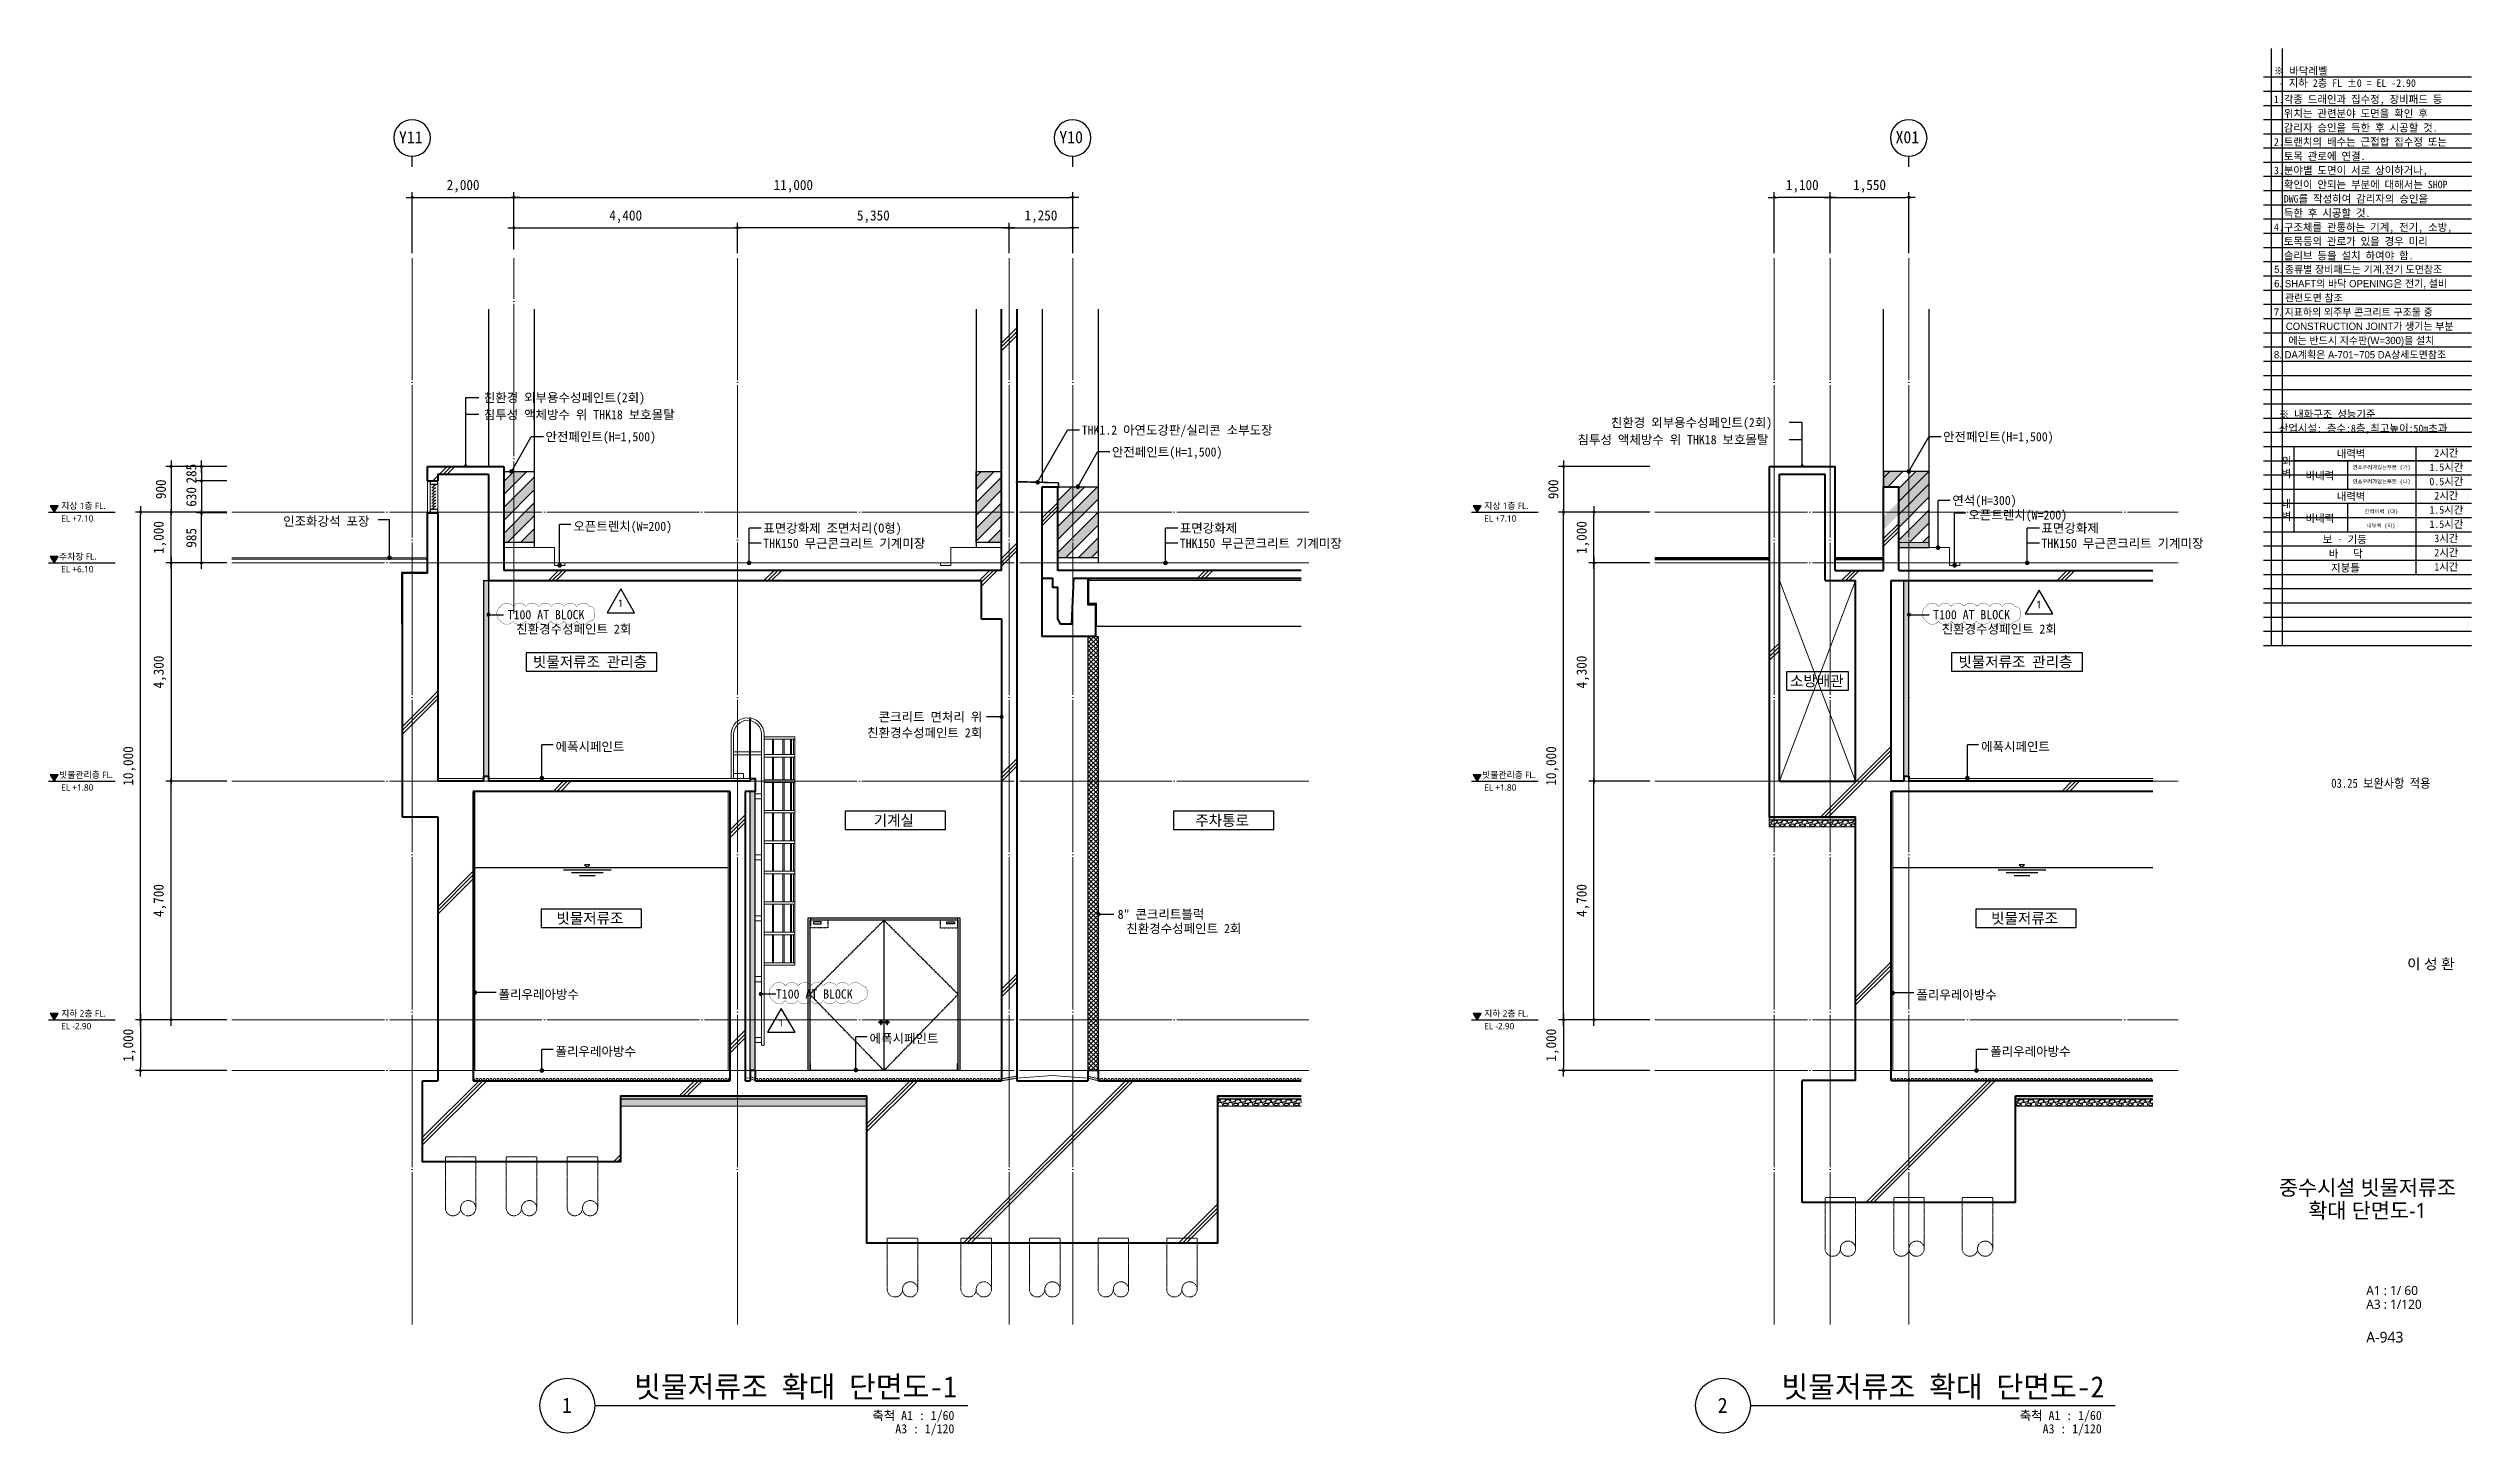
# Model space of a CAD drawing. Header units: inches. Extents: x 224105 to 519834, y 3350 to 70638.
# Drawn here: x 421734 to 469434, y 3350 to 30674 of the extents above; entities that cross this region are included whole.
import ezdxf
from ezdxf.enums import TextEntityAlignment as Align
from ezdxf.xclip import XClip

# ---------------------------------------------------------------- set-up
doc = ezdxf.new("R2010")
doc.units = ezdxf.units.IN
doc.header["$MEASUREMENT"] = 0
doc.header["$XCLIPFRAME"] = 2
for name, pattern in [('ACAD_ISO04W100', [30, 24, -3, 0, -3]), ('CEN', [62, 60, -1, 0, -1]), ('HID', [2, 1.1, -0.9]), ('HIDDEN', [0.375, 0.25, -0.125])]:
    doc.linetypes.add(name, pattern=pattern)
doc.layers.get('0').update_dxf_attribs({"linetype": 'CONTINUOUS'})
for name, color, linetype, lineweight in [('A-AXIS-BUBL', 7, 'CONTINUOUS', 25), ('A-AXIS-LINE', 1, 'CEN', 15), ('A-BORD-TEXT', 3, 'CONTINUOUS', 25), ('A-CONC-LIN1', 2, 'CONTINUOUS', 40), ('A-CONC-LIN2', 7, 'CONTINUOUS', 25), ('A-DIMS', 7, 'CONTINUOUS', 25), ('A-DWXM-WIND', 4, 'CONTINUOUS', 25), ('A-ELEV-LIN2', 7, 'CONTINUOUS', 25), ('A-ELEV-LIN3', 8, 'CONTINUOUS', 18), ('A-GRND', 2, 'CONTINUOUS', 40), ('A-MKXS-LEAD', 7, 'CONTINUOUS', 25), ('A-MKXS-TEXT1', 3, 'CONTINUOUS', 25), ('A-MKXX-NAME', 3, 'CONTINUOUS', 25), ('A-MKXX-SYMB', 7, 'CONTINUOUS', 25), ('A-SECT-LIN1', 4, 'CONTINUOUS', 25), ('A-WAXM-BLOC', 3, 'CONTINUOUS', 25), ('A-XXXX-DRBD', 9, 'CONTINUOUS', 20), ('A-XXXX-FIN2', 6, 'CONTINUOUS', 20), ('A-XXXX-HATC', 8, 'CONTINUOUS', 18), ('A-XXXX-HID', 8, 'HIDDEN', 18), ('A-XXXX-SYMB', 7, 'CONTINUOUS', 25), ('A-XXXX-TXT1', 3, 'CONTINUOUS', 25), ('A-XXXX-TXT2', 3, 'CONTINUOUS', 25), ('A-XXXX-WAT1', 9, 'HID', 20), ('REV-202205', 20, 'CONTINUOUS', 25)]:
    doc.layers.add(name, color=color, linetype=linetype, lineweight=lineweight)
for name, color, linetype in [('A-SECT-LIN3', 255, 'CONTINUOUS'), ('AHID', 5, 'HID'), ('cen', 1, 'ACAD_ISO04W100'), ('DOOR', 8, 'CONTINUOUS'), ('SCREW', 6, 'CONTINUOUS'), ('SYMB', 7, 'CONTINUOUS'), ('T', 3, 'CONTINUOUS'), ('TEXT', 7, 'CONTINUOUS'), ('WINELEV', 4, 'CONTINUOUS')]:
    doc.layers.add(name, color=color, linetype=linetype)
doc.layers.add('A-XXXX-NPLT', color=144, linetype='CONTINUOUS', plot=False)
doc.styles.add('HY울릉도L', font='H2GTRE.TTF')
doc.styles.add('돋움체', font='')
doc.styles.add('돋음', font='')
doc.styles.add('맑은 고딕', font='malgun.ttf')
doc.styles.add('맑은고딕', font='malgun.ttf')
doc.styles.get('돋움체').set_extended_font_data('DotumChe')
doc.styles.get('돋음').set_extended_font_data('Dotum')
doc.dimstyles.new('CDIM', dxfattribs={"dimtxt": 2, "dimasz": 0.6, "dimexe": 1, "dimexo": 1, "dimgap": 1, "dimtad": 1, "dimdec": 0, "dimrnd": 0.5, "dimzin": 0, "dimdsep": 32, "dimlunit": 6, "dimtxsty": 'HY울릉도L', "dimblk1": '_CIDOT', "dimblk2": '_CIDOT', "dimsah": 1, "dimcen": 4.5, "dimclrd": 2, "dimclre": 2, "dimclrt": 7, "dimadec": 0, "dimazin": 0, "dimtfac": 1, "dimtdec": 0, "dimtix": 1, "dimtmove": 2, "dimatfit": 1, "dimldrblk": '_CIDOT', "dimfxl": 1, "dimtolj": 1, "dimtzin": 0, "dimlwd": -1, "dimarcsym": 0})
pattern_1 = [(0, (0, 0), (7.9375, 15.875), [0, -15.875])]
pattern_2 = [(45, (0, 0), (-2121.32, 2121.32), []), (45, (0, 75), (-2121.32, 2121.32), []), (45, (0, 150), (-2121.32, 2121.32), [])]

msp = doc.modelspace()

# ---------------------------------------------------------------- texts
at = {"layer": 'A-BORD-TEXT', "style": '맑은고딕'}
msp.add_text('이 성 환', height=210, dxfattribs=at).set_placement((469099.4, 12535.3), align=Align.RIGHT)
for s, p in [('중수시설 빗물저류조', (467386.5, 8233.5)), ('확대 단면도-1', (467386.5, 7783.5))]:
    msp.add_text(s, height=300, dxfattribs=at).set_placement(p, align=Align.MIDDLE_CENTER)
at = {"layer": 'A-MKXS-TEXT1', "style": '돋움체'}
for s, p in [('친환경 외부용수성페인트(2회)', (430303, 23795.7)), ('침투성 액체방수 위 THK18 보호몰탈', (430303, 23459.8)), ('친환경 외부용수성페인트(2회)', (452491.1, 23303.8)), ('안전페인트(H=1,500)', (431518.1, 23025.4)), ('THK1.2 아연도강판/실리콘 소부도장', (442073.4, 23156.1)), ('침투성 액체방수 위 THK18 보호몰탈', (451835.4, 22967.9)), ('안전페인트(H=1,500)', (459030.1, 23025.4)), ('안전페인트(H=1,500)', (442668.1, 22725.4)), ('인조화강석 포장', (426353.8, 21360.9)), ('연석(H=300)', (459212.3, 21769.8)), ('오픈트렌치(W=200)', (459529.1, 21483.8)), ('오픈트렌치(W=200)', (432067.1, 21260.9)), ('THK150 무근콘크리트 기계미장', (435805.2, 20925.4)), ('표면강화제 조면처리(O형)', (435805.2, 21225.4)), ('THK150 무근콘크리트 기계미장', (444005.1, 20925.4)), ('표면강화제', (444005.1, 21225.4)), ('THK150 무근콘크리트 기계미장', (460967.1, 20925.4)), ('표면강화제', (460967.1, 21225.4)), ('T100 AT BLOCK', (430773.5, 19519.7)), ('T100 AT BLOCK', (458835.6, 19519.7)), ('에폭시페인트', (431717.1, 16921.7)), ('에폭시페인트', (459779.1, 16921.7)), ('8" 콘크리트블럭', (442783.3, 13619.7)), ('폴리우레아방수', (430594.7, 12041.9)), ('T100 AT BLOCK', (436053.9, 12048.4)), ('폴리우레아방수', (458506.7, 12033)), ('폴리우레아방수', (431717.1, 10917.4)), ('에폭시페인트', (437898.3, 11171.7)), ('폴리우레아방수', (459959.6, 10917.4))]:
    msp.add_text(s, height=180, dxfattribs=at).set_placement(p, align=Align.MIDDLE_LEFT)
for s, p in [('친환경수성페인트 2회', (433207.7, 19237.2)), ('친환경수성페인트 2회', (461269.7, 19237.2)), ('친환경수성페인트 2회', (440116.2, 17194.6)), ('콘크리트 면처리 위', (440116.2, 17506.2)), ('친환경수성페인트 2회', (445217.5, 13337.2))]:
    msp.add_text(s, height=180, dxfattribs=at).set_placement(p, align=Align.MIDDLE_RIGHT)
at = {"layer": 'A-MKXS-TEXT1', "style": '돋움체', "width": 0.9}
msp.add_text('03.25 보완사항 적용', height=180, dxfattribs=at).set_placement((466671.9, 16199.8), align=Align.MIDDLE_LEFT)
at = {"layer": 'A-MKXX-NAME', "style": '돋움체'}
for s, p in [('※ 바닥레벨', (465544.7, 30156.8)), (' - 지하 2층 FL %%P0 = EL -2.90', (465544.7, 29916.8))]:
    msp.add_text(s, height=150, dxfattribs=at).set_placement(p)
at = {"layer": 'A-MKXX-NAME'}
for s, style, p in [('빗물저류조 관리층', '돋움체', (432393.9, 18590.1)), ('빗물저류조 관리층', '돋움체', (460455.9, 18590.1)), ('소방배관', '돋움체', (456545, 18215.1)), ('기계실', '돋움체', (438375.5, 15466.6)), ('주차통로', '돋움체', (444839, 15466.6)), ('빗물저류조', '돋움체', (432393.9, 13540.1)), ('빗물저류조', '맑은고딕', (460636.3, 13540.1))]:
    msp.add_text(s, height=210, dxfattribs=dict(at, style=style)).set_placement(p, align=Align.MIDDLE_CENTER)
at = {"layer": 'A-XXXX-TXT1', "style": '맑은고딕'}
for s, height, p in [('A1 : 1/ 60', 180, (467360.7, 6118.1)), ('A3 : 1/120', 180, (467360.7, 5846)), ('A-943', 210, (467360.7, 5183.9))]:
    msp.add_text(s, height=height, dxfattribs=at).set_placement(p)
at = {"layer": 'A-XXXX-TXT1', "style": '돋움체'}
for s, p in [('빗물저류조 확대 단면도-1', (439617.9, 3974.1)), ('빗물저류조 확대 단면도-2', (462204.6, 3974.1))]:
    msp.add_text(s, height=420, dxfattribs=at).set_placement(p, align=Align.BOTTOM_RIGHT)
for s, p in [('1', (431940.7, 3946.6)), ('2', (454692.4, 3946.6))]:
    msp.add_text(s, height=300, dxfattribs=at).set_placement(p, align=Align.MIDDLE)
for s, p in [('축척 A1 : 1/60', (439567.3, 3836.8)), ('축척 A1 : 1/60', (462154.1, 3836.8)), ('A3 : 1/120', (439567.3, 3574.1)), ('A3 : 1/120', (462154.1, 3574.1))]:
    msp.add_text(s, height=180, dxfattribs=at).set_placement(p, align=Align.TOP_RIGHT)
at = {"layer": 'A-XXXX-TXT2', "style": '돋움체'}
for s, p in [('1.각종 드래인과 집수정, 장비패드 등', (465544.7, 29671.8)), ('  위치는 관련분야 도면을 확인 후', (465544.7, 29391.8)), ('  감리자 승인을 득한 후 시공할 것.', (465544.7, 29111.8)), ('2.트랜치의 배수는 근접합 집수정 또는', (465544.7, 28831.8)), ('  토목 관로에 연결.', (465544.7, 28551.8)), ('3.분야별 도면이 서로 상이하거나, ', (465544.7, 28271.8)), ('  확인이 안되는 부분에 대해서는 SHOP', (465544.7, 27991.8)), ('  DWG를 작성하여 감리자의 승인을', (465544.7, 27711.8)), ('4.구조체를 관통하는 기계, 전기, 소방,', (465544.7, 27151.8)), ('  득한 후 시공할 것.', (465544.7, 27431.8)), ('  토목등의 관로가 있을 경우 미리', (465544.7, 26871.8)), ('  슬리브 등을 설치 하여야 함.', (465544.7, 26591.8)), ('※ 내화구조 성능기준', (465639, 23468.5)), ('산업시설: 층수:8층,최고높이:50m초과', (465639, 23188.5))]:
    msp.add_text(s, height=150, dxfattribs=at).set_placement(p, align=Align.MIDDLE_LEFT)
at = {"layer": 'A-XXXX-TXT2', "ltscale": 0.2, "style": '돋움체'}
for s, p in [('Y11', (428866.3, 28923.4)), ('Y10', (441866.3, 28923.4)), ('X01', (458328.3, 28923.4))]:
    msp.add_text(s, height=240, dxfattribs=at).set_placement(p, align=Align.MIDDLE)
at = {"layer": 'A-XXXX-TXT2', "style": '돋움체'}
for s, height, p in [('내력벽', 150, (467062, 22688.5)), ('연소우려가있는부분 (가)', 75, (467664.6, 22423.5)), ('1.5시간', 150, (468939, 22423.5)), ('2시간', 150, (468939, 22703.5)), ('비내력', 150, (466447, 22258.5)), ('내력벽', 150, (467062, 21848.5)), ('연소우려가없는부분 (나)', 75, (467664.6, 22143.5)), ('0.5시간', 150, (468939, 22143.5)), ('2시간', 150, (468939, 21863.5)), ('비내력', 150, (466447, 21418.5)), ('간막이벽 (다)', 75, (467658.8, 21553.5)), ('1.5시간', 150, (468939, 21583.5)), ('보 · 기둥', 150, (466938.9, 21001)), ('내부벽 (라)', 75, (467651.6, 21273.5)), ('1.5시간', 150, (468939, 21303.5)), ('3시간', 150, (468939, 21023.5)), ('바   닥', 150, (466957.9, 20721)), ('지붕틀', 150, (466952.2, 20441)), ('2시간', 150, (468939, 20743.5)), ('1시간', 150, (468939, 20463.5))]:
    msp.add_text(s, height=height, dxfattribs=at).set_placement(p, align=Align.MIDDLE_CENTER)
at = {"layer": 'A-XXXX-TXT2', "char_height": 150, "attachment_point": 5, "style": '맑은 고딕'}
for s, width, insert in [('{\\fDotumChe|b0|i0|c129|p49;외\\P벽}', 996.018, (465788.7, 22410.9)), ('{\\fDotumChe|b0|i0|c129|p49;내\\P벽}', 1000, (465789, 21570.9))]:
    msp.add_mtext_dynamic_manual_height_columns(s, width=width, gutter_width=5000, heights=[0], dxfattribs=dict(at, insert=insert))
at = {"layer": 'T', "style": '돋음'}
for s, p in [('5. 종류별 장비패드는 기계,전기 도면참조', (465549, 26248.8)), ('6. SHAFT의 바닥 OPENING은 전기, 설비', (465549, 25968.8)), ('   관련도면 참조', (465605.9, 25688.8)), ('7. 지표하의 외주부 콘크리트 구조물 중 ', (465543.1, 25408.8)), ('   CONSTRUCTION JOINT가 생기는 부분', (465621.7, 25128.8)), ('에는 반드시 지수판(W=300)을 설치', (465829.2, 24848.8)), ('8. DA계획은 A-701~705 DA상세도면참조 ', (465543.1, 24568.8))]:
    msp.add_text(s, height=144, dxfattribs=at).set_placement(p)

# ---------------------------------------------------------------- blocks, each defined once
blk = doc.blocks.new('_CIDOT')
at = {"color": 0, "linetype": 'ByBlock'}
blk.add_line((2, 0), (-1, 0), dxfattribs=at)
at = {"color": 0, "linetype": 'ByBlock', "const_width": 0.5}
blk.add_lwpolyline([(-0.25, 0, 1), (0.25, 0, 1)], format="xyb", close=True, dxfattribs=at)
blk = doc.blocks.new('*D55')
at = {"layer": 'A-DIMS', "lineweight": -2, "transparency": 16777216}
for p, q in [((425247, 21540), (423447, 21540)), ((425247, 11540), (423447, 11540))]:
    blk.add_line(p, q, dxfattribs=at)
at = {"layer": 'A-DIMS', "transparency": 16777216}
blk.add_line((423547, 11600), (423547, 21480), dxfattribs=at)
at = {"layer": 'A-DIMS', "transparency": 16777216, "xscale": 60, "yscale": 60, "zscale": 60}
for p, rotation in [((423547, 21540), 90), ((423547, 11540), 270)]:
    blk.add_blockref('_CIDOT', p, dxfattribs=dict(at, rotation=rotation))
at = {"layer": 'A-DIMS', "color": 3, "transparency": 16777216, "insert": (423328, 16540), "char_height": 200, "attachment_point": 5, "rotation": 90, "style": '돋움체'}
blk.add_mtext('\\A1;10,000', dxfattribs=at)
blk = doc.blocks.new('*D56')
at = {"layer": 'A-DIMS', "lineweight": -2, "transparency": 16777216}
for p, q in [((425247, 16240), (424047, 16240)), ((425247, 11540), (424047, 11540))]:
    blk.add_line(p, q, dxfattribs=at)
at = {"layer": 'A-DIMS', "transparency": 16777216}
blk.add_line((424147, 11600), (424147, 16180), dxfattribs=at)
at = {"layer": 'A-DIMS', "transparency": 16777216, "xscale": 60, "yscale": 60, "zscale": 60}
for p, rotation in [((424147, 16240), 90), ((424147, 11540), 270)]:
    blk.add_blockref('_CIDOT', p, dxfattribs=dict(at, rotation=rotation))
at = {"layer": 'A-DIMS', "color": 3, "transparency": 16777216, "insert": (423928, 13890), "char_height": 200, "attachment_point": 5, "rotation": 90, "style": '돋움체'}
blk.add_mtext('\\A1;4,700', dxfattribs=at)
blk = doc.blocks.new('*D57')
at = {"layer": 'A-DIMS', "lineweight": -2, "transparency": 16777216}
for p, q in [((425247, 21540), (424047, 21540)), ((425247, 20540), (424047, 20540))]:
    blk.add_line(p, q, dxfattribs=at)
at = {"layer": 'A-DIMS', "transparency": 16777216}
blk.add_line((424147, 20600), (424147, 21480), dxfattribs=at)
at = {"layer": 'A-DIMS', "transparency": 16777216, "xscale": 60, "yscale": 60, "zscale": 60}
for p, rotation in [((424147, 21540), 90), ((424147, 20540), 270)]:
    blk.add_blockref('_CIDOT', p, dxfattribs=dict(at, rotation=rotation))
at = {"layer": 'A-DIMS', "color": 3, "transparency": 16777216, "insert": (423928, 21040), "char_height": 200, "attachment_point": 5, "rotation": 90, "style": '돋움체'}
blk.add_mtext('\\A1;1,000', dxfattribs=at)
blk = doc.blocks.new('*D58')
at = {"layer": 'A-DIMS', "lineweight": -2, "transparency": 16777216}
for p, q in [((425247, 11540), (423447, 11540)), ((425247, 10540), (423447, 10540))]:
    blk.add_line(p, q, dxfattribs=at)
at = {"layer": 'A-DIMS', "transparency": 16777216}
blk.add_line((423547, 11480), (423547, 10600), dxfattribs=at)
at = {"layer": 'A-DIMS', "transparency": 16777216, "xscale": 60, "yscale": 60, "zscale": 60}
for p, rotation in [((423547, 11540), 90), ((423547, 10540), 270)]:
    blk.add_blockref('_CIDOT', p, dxfattribs=dict(at, rotation=rotation))
at = {"layer": 'A-DIMS', "color": 3, "transparency": 16777216, "insert": (423328, 11040), "char_height": 200, "attachment_point": 5, "rotation": 90, "style": '돋움체'}
blk.add_mtext('\\A1;1,000', dxfattribs=at)
blk = doc.blocks.new('*D59')
at = {"layer": 'A-DIMS', "lineweight": -2, "transparency": 16777216}
for p, q in [((425247, 20540), (424047, 20540)), ((425247, 16240), (424047, 16240))]:
    blk.add_line(p, q, dxfattribs=at)
at = {"layer": 'A-DIMS', "transparency": 16777216}
blk.add_line((424147, 20480), (424147, 16300), dxfattribs=at)
at = {"layer": 'A-DIMS', "transparency": 16777216, "xscale": 60, "yscale": 60, "zscale": 60}
for p, rotation in [((424147, 20540), 90), ((424147, 16240), 270)]:
    blk.add_blockref('_CIDOT', p, dxfattribs=dict(at, rotation=rotation))
at = {"layer": 'A-DIMS', "color": 3, "transparency": 16777216, "insert": (423928, 18390), "char_height": 200, "attachment_point": 5, "rotation": 90, "style": '돋움체'}
blk.add_mtext('\\A1;4,300', dxfattribs=at)
blk = doc.blocks.new('A$C36533B92')
at = {"layer": 'A-AXIS-BUBL', "ltscale": 0.2}
blk.add_line((0, -210), (0, 0), dxfattribs=at)
blk.add_circle((4, 360), 360, dxfattribs=at)
blk = doc.blocks.new('A$C1EF06538')
at = {"color": 7}
for p, q in [((0, 0), (-26, 25)), ((26, 25), (-26, 25)), ((0, 0), (26, 25)), ((235, -27), (-235, -27)), ((157, -54), (-157, -54)), ((78, -81), (-78, -81))]:
    blk.add_line(p, q, dxfattribs=at)
blk = doc.blocks.new('*D60')
at = {"layer": 'A-DIMS', "lineweight": -2, "transparency": 16777216}
for p, q in [((430897, 26715), (430897, 27840)), ((441897, 26640), (441897, 27840))]:
    blk.add_line(p, q, dxfattribs=at)
at = {"layer": 'A-DIMS', "transparency": 16777216}
blk.add_line((430957, 27740), (441837, 27740), dxfattribs=at)
at = {"layer": 'A-DIMS', "transparency": 16777216, "xscale": 60, "yscale": 60, "zscale": 60, "rotation": 180}
blk.add_blockref('_CIDOT', (430897, 27740), dxfattribs=at)
at = {"layer": 'A-DIMS', "transparency": 16777216, "xscale": 60, "yscale": 60, "zscale": 60}
blk.add_blockref('_CIDOT', (441897, 27740), dxfattribs=at)
at = {"layer": 'A-DIMS', "color": 3, "transparency": 16777216, "insert": (436397, 27959), "char_height": 200, "attachment_point": 5, "style": '돋움체'}
blk.add_mtext('\\A1;11,000', dxfattribs=at)
blk = doc.blocks.new('*D61')
at = {"layer": 'A-DIMS', "lineweight": -2, "transparency": 16777216}
for p, q in [((430897, 26715), (430897, 27240)), ((435297, 26640), (435297, 27240))]:
    blk.add_line(p, q, dxfattribs=at)
at = {"layer": 'A-DIMS', "transparency": 16777216}
blk.add_line((430957, 27140), (435237, 27140), dxfattribs=at)
at = {"layer": 'A-DIMS', "transparency": 16777216, "xscale": 60, "yscale": 60, "zscale": 60, "rotation": 180}
blk.add_blockref('_CIDOT', (430897, 27140), dxfattribs=at)
at = {"layer": 'A-DIMS', "transparency": 16777216, "xscale": 60, "yscale": 60, "zscale": 60}
blk.add_blockref('_CIDOT', (435297, 27140), dxfattribs=at)
at = {"layer": 'A-DIMS', "color": 3, "transparency": 16777216, "insert": (433097, 27359), "char_height": 200, "attachment_point": 5, "style": '돋움체'}
blk.add_mtext('\\A1;4,400', dxfattribs=at)
blk = doc.blocks.new('*D62')
at = {"layer": 'A-DIMS', "lineweight": -2, "transparency": 16777216}
for p, q in [((435297, 26640), (435297, 27240)), ((440647, 26640), (440647, 27240))]:
    blk.add_line(p, q, dxfattribs=at)
at = {"layer": 'A-DIMS', "transparency": 16777216}
blk.add_line((440587, 27140), (435357, 27140), dxfattribs=at)
at = {"layer": 'A-DIMS', "transparency": 16777216, "xscale": 60, "yscale": 60, "zscale": 60, "rotation": 180}
blk.add_blockref('_CIDOT', (435297, 27140), dxfattribs=at)
at = {"layer": 'A-DIMS', "transparency": 16777216, "xscale": 60, "yscale": 60, "zscale": 60}
blk.add_blockref('_CIDOT', (440647, 27140), dxfattribs=at)
at = {"layer": 'A-DIMS', "color": 3, "transparency": 16777216, "insert": (437972, 27359), "char_height": 200, "attachment_point": 5, "style": '돋움체'}
blk.add_mtext('\\A1;5,350', dxfattribs=at)
blk = doc.blocks.new('*D63')
at = {"layer": 'A-DIMS', "lineweight": -2, "transparency": 16777216}
for p, q in [((440647, 26640), (440647, 27240)), ((441897, 26640), (441897, 27240))]:
    blk.add_line(p, q, dxfattribs=at)
at = {"layer": 'A-DIMS', "transparency": 16777216}
blk.add_line((440707, 27140), (441837, 27140), dxfattribs=at)
at = {"layer": 'A-DIMS', "transparency": 16777216, "xscale": 60, "yscale": 60, "zscale": 60, "rotation": 180}
blk.add_blockref('_CIDOT', (440647, 27140), dxfattribs=at)
at = {"layer": 'A-DIMS', "transparency": 16777216, "xscale": 60, "yscale": 60, "zscale": 60}
blk.add_blockref('_CIDOT', (441897, 27140), dxfattribs=at)
at = {"layer": 'A-DIMS', "color": 3, "transparency": 16777216, "insert": (441272, 27359), "char_height": 200, "attachment_point": 5, "style": '돋움체'}
blk.add_mtext('\\A1;1,250', dxfattribs=at)
blk = doc.blocks.new('입단면LEVEL1')
at = {"layer": 'SYMB', "linetype": 'ByBlock'}
blk.add_line((0, 0), (26.26, 0), dxfattribs=at)
blk.add_lwpolyline([(0.64, 2.5), (2.24, 0), (3.84, 2.5)], close=True, dxfattribs=at)
blk.add_solid([(0.64, 2.5), (3.84, 2.5), (2.24, 0)], dxfattribs=at)
at = {"layer": 'TEXT', "style": '돋움체'}
for tag, p in [('층레벨', (5.03, 1.28)), ('LEVEL', (5.85, -2.99))]:
    blk.add_attdef(tag, p, '', height=2.5, dxfattribs=at)
blk = doc.blocks.new('*D64')
at = {"layer": 'A-DIMS', "lineweight": -2, "transparency": 16777216}
for p, q in [((428897, 26640), (428897, 27840)), ((430897, 26715), (430897, 27840))]:
    blk.add_line(p, q, dxfattribs=at)
at = {"layer": 'A-DIMS', "transparency": 16777216}
blk.add_line((428957, 27740), (430837, 27740), dxfattribs=at)
at = {"layer": 'A-DIMS', "transparency": 16777216, "xscale": 60, "yscale": 60, "zscale": 60, "rotation": 180}
blk.add_blockref('_CIDOT', (428897, 27740), dxfattribs=at)
at = {"layer": 'A-DIMS', "transparency": 16777216, "xscale": 60, "yscale": 60, "zscale": 60}
blk.add_blockref('_CIDOT', (430897, 27740), dxfattribs=at)
at = {"layer": 'A-DIMS', "color": 3, "transparency": 16777216, "insert": (429897, 27959), "char_height": 200, "attachment_point": 5, "style": '돋움체'}
blk.add_mtext('\\A1;2,000', dxfattribs=at)
blk = doc.blocks.new('A$C00587857')
at = {"layer": 'A-ELEV-LIN3'}
h = blk.add_hatch(color=256, dxfattribs=at)
h.dxf.hatch_style = 1
h.paths.add_polyline_path([(-127, 1400), (0, 1400), (0, 1273)], flags=17)
h.paths.add_polyline_path([(0, 764), (-636, 1400), (-382, 1400), (0, 1018)])
h.paths.add_polyline_path([(-1145, 1400), (-891, 1400), (0, 509), (0, 255)])
h.paths.add_polyline_path([(-1655, 1400), (-255, 0), (0, 0), (-1400, 1400)])
h.paths.add_polyline_path([(-1800, 1036), (-764, 0), (-509, 0), (-1800, 1291)])
h.paths.add_polyline_path([(-1800, 527), (-1800, 782), (-1018, 0), (-1273, 0)], flags=17)
h.paths.add_polyline_path([(-1527, 0), (-1782, 0), (-1800, 18), (-1800, 273)])
blk.add_line((-1600, 327), (-1600, 327), dxfattribs=at)
for points in [[(-1800, 1036), (-764, 0), (-509, 0), (-1800, 1291)], [(-1655, 1400), (-255, 0), (0, 0), (-1400, 1400)], [(0, 764), (-636, 1400), (-382, 1400), (0, 1018)], [(-127, 1400), (0, 1400), (0, 1273)], [(-1800, 527), (-1800, 782), (-1018, 0), (-1273, 0)], [(-1527, 0), (-1782, 0), (-1800, 18), (-1800, 273)]]:
    blk.add_lwpolyline(points, close=True, dxfattribs=at)
blk.add_lwpolyline([(-1145, 1400), (-891, 1400), (0, 509), (0, 255), (-1145, 1400)], dxfattribs=at)
blk = doc.blocks.new('*D70')
at = {"layer": 'A-DIMS', "lineweight": -2, "transparency": 16777216}
for p, q in [((425247, 22440), (424047, 22440)), ((425247, 21540), (424047, 21540))]:
    blk.add_line(p, q, dxfattribs=at)
at = {"layer": 'A-DIMS', "transparency": 16777216}
blk.add_line((424147, 22380), (424147, 21600), dxfattribs=at)
at = {"layer": 'A-DIMS', "transparency": 16777216, "xscale": 60, "yscale": 60, "zscale": 60}
for p, rotation in [((424147, 22440), 90), ((424147, 21540), 270)]:
    blk.add_blockref('_CIDOT', p, dxfattribs=dict(at, rotation=rotation))
at = {"layer": 'A-DIMS', "color": 3, "transparency": 16777216, "insert": (423947, 21990), "char_height": 200, "attachment_point": 5, "rotation": 90, "style": '돋움체'}
blk.add_mtext('\\A1;900', dxfattribs=at)
blk = doc.blocks.new('*D71')
at = {"layer": 'A-DIMS', "lineweight": -2, "transparency": 16777216}
for p, q in [((425247, 21525), (424647, 21525)), ((425247, 20540), (424647, 20540))]:
    blk.add_line(p, q, dxfattribs=at)
at = {"layer": 'A-DIMS', "transparency": 16777216}
blk.add_line((424747, 20600), (424747, 21465), dxfattribs=at)
at = {"layer": 'A-DIMS', "transparency": 16777216, "xscale": 60, "yscale": 60, "zscale": 60}
for p, rotation in [((424747, 21525), 90), ((424747, 20540), 270)]:
    blk.add_blockref('_CIDOT', p, dxfattribs=dict(at, rotation=rotation))
at = {"layer": 'A-DIMS', "color": 3, "transparency": 16777216, "insert": (424547, 21033), "char_height": 200, "attachment_point": 5, "rotation": 90, "style": '돋움체'}
blk.add_mtext('\\A1;985', dxfattribs=at)
blk = doc.blocks.new('*D72')
at = {"layer": 'A-DIMS', "lineweight": -2, "transparency": 16777216}
for p, q in [((425247, 22155), (424647, 22155)), ((425247, 21525), (424647, 21525))]:
    blk.add_line(p, q, dxfattribs=at)
at = {"layer": 'A-DIMS', "transparency": 16777216}
blk.add_line((424747, 22095), (424747, 21585), dxfattribs=at)
at = {"layer": 'A-DIMS', "transparency": 16777216, "xscale": 60, "yscale": 60, "zscale": 60}
for p, rotation in [((424747, 22155), 90), ((424747, 21525), 270)]:
    blk.add_blockref('_CIDOT', p, dxfattribs=dict(at, rotation=rotation))
at = {"layer": 'A-DIMS', "color": 3, "transparency": 16777216, "insert": (424547, 21840), "char_height": 200, "attachment_point": 5, "rotation": 90, "style": '돋움체'}
blk.add_mtext('\\A1;630', dxfattribs=at)
blk = doc.blocks.new('*D73')
at = {"layer": 'A-DIMS', "lineweight": -2, "transparency": 16777216}
for p, q in [((425247, 22440), (424647, 22440)), ((425247, 22155), (424647, 22155))]:
    blk.add_line(p, q, dxfattribs=at)
at = {"layer": 'A-DIMS', "transparency": 16777216}
for p, q in [((424747, 22500), (424747, 22560)), ((424747, 22440), (424747, 22155)), ((424747, 22095), (424747, 22035))]:
    blk.add_line(p, q, dxfattribs=at)
at = {"layer": 'A-DIMS', "transparency": 16777216, "xscale": 60, "yscale": 60, "zscale": 60}
for p, rotation in [((424747, 22440), 270), ((424747, 22155), 90)]:
    blk.add_blockref('_CIDOT', p, dxfattribs=dict(at, rotation=rotation))
at = {"layer": 'A-DIMS', "color": 3, "transparency": 16777216, "insert": (424547, 22298), "char_height": 200, "attachment_point": 5, "rotation": 90, "style": '돋움체'}
blk.add_mtext('\\A1;285', dxfattribs=at)
blk = doc.blocks.new('SCREW')
at = {"layer": 'SCREW'}
for p, q in [((2650, -805), (2658, -805)), ((2658, -805), (2650, -805)), ((2650, -805), (2650, -805)), ((2652, -793), (2653, -793)), ((2653, -793), (2652, -793)), ((2654, -793), (2652, -793)), ((2656, -794), (2652, -794)), ((2652, -794), (2653, -794)), ((2653, -795), (2652, -794)), ((2656, -795), (2652, -796)), ((2652, -796), (2653, -795)), ((2656, -796), (2652, -797)), ((2652, -797), (2653, -796)), ((2653, -796), (2652, -796)), ((2653, -797), (2652, -797)), ((2656, -798), (2652, -798)), ((2652, -798), (2653, -798)), ((2653, -798), (2652, -798)), ((2656, -799), (2652, -800)), ((2652, -800), (2653, -799)), ((2656, -800), (2652, -801)), ((2652, -801), (2653, -800)), ((2653, -800), (2652, -800)), ((2656, -801), (2652, -802)), ((2653, -801), (2652, -801)), ((2653, -802), (2652, -802)), ((2652, -802), (2653, -802)), ((2656, -803), (2652, -803)), ((2653, -804), (2652, -803)), ((2652, -803), (2653, -803)), ((2656, -804), (2652, -805)), ((2652, -805), (2653, -804)), ((2653, -790), (2654, -789)), ((2653, -790), (2654, -790)), ((2653, -793), (2653, -790)), ((2653, -794), (2653, -793)), ((2653, -793), (2654, -793)), ((2653, -793), (2654, -793)), ((2653, -794), (2656, -794)), ((2656, -794), (2653, -795)), ((2653, -795), (2656, -795)), ((2653, -795), (2653, -795)), ((2656, -796), (2653, -796)), ((2653, -796), (2656, -796)), ((2653, -796), (2653, -796)), ((2656, -797), (2653, -797)), ((2653, -798), (2656, -797)), ((2653, -798), (2653, -797)), ((2656, -798), (2653, -798)), ((2653, -799), (2653, -798)), ((2656, -799), (2653, -800)), ((2653, -799), (2656, -799)), ((2653, -800), (2656, -800)), ((2653, -800), (2653, -800)), ((2656, -801), (2653, -801)), ((2653, -802), (2656, -801)), ((2653, -802), (2653, -801)), ((2656, -802), (2653, -802)), ((2653, -803), (2656, -802)), ((2653, -803), (2653, -802)), ((2656, -803), (2653, -804)), ((2653, -804), (2656, -804)), ((2653, -804), (2653, -804)), ((2654, -789), (2654, -793)), ((2654, -793), (2655, -793)), ((2654, -793), (2654, -793)), ((2654, -807), (2654, -806)), ((2654, -806), (2654, -806)), ((2655, -806), (2654, -806)), ((2655, -807), (2655, -806)), ((2656, -794), (2656, -791)), ((2656, -794), (2656, -794)), ((2656, -794), (2656, -795)), ((2656, -794), (2656, -794)), ((2656, -795), (2656, -795)), ((2656, -795), (2656, -796)), ((2656, -796), (2656, -797)), ((2656, -796), (2656, -796)), ((2656, -796), (2656, -796)), ((2656, -797), (2656, -797)), ((2656, -797), (2656, -798)), ((2656, -797), (2656, -797)), ((2656, -798), (2656, -798)), ((2656, -798), (2656, -799)), ((2656, -798), (2656, -799)), ((2656, -799), (2656, -800)), ((2656, -799), (2656, -800)), ((2656, -799), (2656, -799)), ((2656, -799), (2656, -799)), ((2656, -800), (2656, -800)), ((2656, -800), (2656, -801)), ((2656, -801), (2656, -801)), ((2656, -801), (2656, -802)), ((2656, -801), (2656, -801)), ((2656, -801), (2656, -801)), ((2656, -802), (2656, -802)), ((2656, -802), (2656, -803)), ((2656, -802), (2656, -802)), ((2656, -803), (2656, -803)), ((2656, -803), (2656, -804)), ((2656, -803), (2656, -804)), ((2656, -804), (2656, -804)), ((2656, -804), (2656, -805)), ((2656, -804), (2656, -804)), ((2658, -805), (2658, -805))]:
    blk.add_line(p, q, dxfattribs=at)
for centre, radius, start, end in [((2654, -802), 4.99, 221.1042, 318.8958), ((2654, -790), 1.65, 57.5313, 85.5597), ((2653, -791), 2.84, 358.1657, 42.9584), ((2652, -791), 3.22, 327.4176, 0.6916)]:
    blk.add_arc(centre, radius, start, end, dxfattribs=at)
blk = doc.blocks.new('PIs4')
at = {"layer": 'SCREW'}
blk.add_blockref('SCREW', (-2654, 805), dxfattribs=at)
blk = doc.blocks.new('A$C098F3C96')
at = {"layer": 'REV-202205'}
blk.add_lwpolyline([(2252, 3900), (0, 0), (4504, 0)], close=True, dxfattribs=at)
at = {"layer": 'A-BORD-TEXT', "style": '맑은고딕'}
blk.add_text('1', height=1250, dxfattribs=at).set_placement((2227, 1534), align=Align.MIDDLE)
blk = doc.blocks.new('NOTE')
at = {"layer": 'A-XXXX-NPLT'}
for p, q in [((1010660, 179733), (1010660, 175813)), ((1010734, 175813), (1010734, 179733)), ((1010610, 179546), (1011975, 179546)), ((1010610, 179453), (1011975, 179453)), ((1010610, 179359), (1011975, 179359)), ((1010610, 179266), (1011975, 179266)), ((1010610, 179173), (1011975, 179173)), ((1010610, 179079), (1011975, 179079)), ((1010610, 178986), (1011975, 178986)), ((1010610, 178893), (1011975, 178893)), ((1010610, 178799), (1011975, 178799)), ((1010610, 178706), (1011975, 178706)), ((1010610, 178613), (1011975, 178613)), ((1010610, 178519), (1011975, 178519)), ((1010610, 178426), (1011975, 178426)), ((1010610, 178333), (1011975, 178333)), ((1010610, 178239), (1011975, 178239)), ((1010610, 178146), (1011975, 178146)), ((1010610, 178053), (1011975, 178053)), ((1010610, 177959), (1011975, 177959)), ((1010610, 177866), (1011975, 177866)), ((1010610, 177773), (1011975, 177773)), ((1010610, 177679), (1011975, 177679)), ((1010610, 177586), (1011975, 177586)), ((1010610, 177493), (1011975, 177493)), ((1010610, 177399), (1011975, 177399)), ((1010610, 177306), (1011975, 177306)), ((1010610, 177213), (1011975, 177213)), ((1010610, 177119), (1011975, 177119)), ((1010610, 177026), (1011975, 177026)), ((1010610, 176933), (1011975, 176933)), ((1010610, 176839), (1011975, 176839)), ((1010610, 176746), (1011975, 176746)), ((1010610, 176653), (1011975, 176653)), ((1010610, 176559), (1011975, 176559)), ((1010610, 176466), (1011975, 176466)), ((1010610, 176373), (1011975, 176373)), ((1010610, 176279), (1011975, 176279)), ((1010610, 176186), (1011975, 176186)), ((1010610, 176093), (1011975, 176093)), ((1010610, 175999), (1011975, 175999)), ((1010610, 175906), (1011975, 175906)), ((1010610, 175813), (1011975, 175813))]:
    blk.add_line(p, q, dxfattribs=at)
blk = doc.blocks.new('*D144')
at = {"layer": 'A-DIMS', "lineweight": -2, "transparency": 16777216}
for p, q in [((453259, 21540), (451459, 21540)), ((453259, 11540), (451459, 11540))]:
    blk.add_line(p, q, dxfattribs=at)
at = {"layer": 'A-DIMS', "transparency": 16777216}
blk.add_line((451559, 11600), (451559, 21480), dxfattribs=at)
at = {"layer": 'A-DIMS', "transparency": 16777216, "xscale": 60, "yscale": 60, "zscale": 60}
for p, rotation in [((451559, 21540), 90), ((451559, 11540), 270)]:
    blk.add_blockref('_CIDOT', p, dxfattribs=dict(at, rotation=rotation))
at = {"layer": 'A-DIMS', "color": 3, "transparency": 16777216, "insert": (451340, 16540), "char_height": 200, "attachment_point": 5, "rotation": 90, "style": '돋움체'}
blk.add_mtext('\\A1;10,000', dxfattribs=at)
blk = doc.blocks.new('*D145')
at = {"layer": 'A-DIMS', "lineweight": -2, "transparency": 16777216}
for p, q in [((453259, 16240), (452059, 16240)), ((453259, 11540), (452059, 11540))]:
    blk.add_line(p, q, dxfattribs=at)
at = {"layer": 'A-DIMS', "transparency": 16777216}
blk.add_line((452159, 11600), (452159, 16180), dxfattribs=at)
at = {"layer": 'A-DIMS', "transparency": 16777216, "xscale": 60, "yscale": 60, "zscale": 60}
for p, rotation in [((452159, 16240), 90), ((452159, 11540), 270)]:
    blk.add_blockref('_CIDOT', p, dxfattribs=dict(at, rotation=rotation))
at = {"layer": 'A-DIMS', "color": 3, "transparency": 16777216, "insert": (451940, 13890), "char_height": 200, "attachment_point": 5, "rotation": 90, "style": '돋움체'}
blk.add_mtext('\\A1;4,700', dxfattribs=at)
blk = doc.blocks.new('*D146')
at = {"layer": 'A-DIMS', "lineweight": -2, "transparency": 16777216}
for p, q in [((453259, 21540), (452059, 21540)), ((453259, 20540), (452059, 20540))]:
    blk.add_line(p, q, dxfattribs=at)
at = {"layer": 'A-DIMS', "transparency": 16777216}
blk.add_line((452159, 20600), (452159, 21480), dxfattribs=at)
at = {"layer": 'A-DIMS', "transparency": 16777216, "xscale": 60, "yscale": 60, "zscale": 60}
for p, rotation in [((452159, 21540), 90), ((452159, 20540), 270)]:
    blk.add_blockref('_CIDOT', p, dxfattribs=dict(at, rotation=rotation))
at = {"layer": 'A-DIMS', "color": 3, "transparency": 16777216, "insert": (451940, 21040), "char_height": 200, "attachment_point": 5, "rotation": 90, "style": '돋움체'}
blk.add_mtext('\\A1;1,000', dxfattribs=at)
blk = doc.blocks.new('*D147')
at = {"layer": 'A-DIMS', "lineweight": -2, "transparency": 16777216}
for p, q in [((453259, 11540), (451459, 11540)), ((453259, 10540), (451459, 10540))]:
    blk.add_line(p, q, dxfattribs=at)
at = {"layer": 'A-DIMS', "transparency": 16777216}
blk.add_line((451559, 11480), (451559, 10600), dxfattribs=at)
at = {"layer": 'A-DIMS', "transparency": 16777216, "xscale": 60, "yscale": 60, "zscale": 60}
for p, rotation in [((451559, 11540), 90), ((451559, 10540), 270)]:
    blk.add_blockref('_CIDOT', p, dxfattribs=dict(at, rotation=rotation))
at = {"layer": 'A-DIMS', "color": 3, "transparency": 16777216, "insert": (451340, 11040), "char_height": 200, "attachment_point": 5, "rotation": 90, "style": '돋움체'}
blk.add_mtext('\\A1;1,000', dxfattribs=at)
blk = doc.blocks.new('*D148')
at = {"layer": 'A-DIMS', "lineweight": -2, "transparency": 16777216}
for p, q in [((453259, 20540), (452059, 20540)), ((453259, 16240), (452059, 16240))]:
    blk.add_line(p, q, dxfattribs=at)
at = {"layer": 'A-DIMS', "transparency": 16777216}
blk.add_line((452159, 20480), (452159, 16300), dxfattribs=at)
at = {"layer": 'A-DIMS', "transparency": 16777216, "xscale": 60, "yscale": 60, "zscale": 60}
for p, rotation in [((452159, 20540), 90), ((452159, 16240), 270)]:
    blk.add_blockref('_CIDOT', p, dxfattribs=dict(at, rotation=rotation))
at = {"layer": 'A-DIMS', "color": 3, "transparency": 16777216, "insert": (451940, 18390), "char_height": 200, "attachment_point": 5, "rotation": 90, "style": '돋움체'}
blk.add_mtext('\\A1;4,300', dxfattribs=at)
blk = doc.blocks.new('*D149')
at = {"layer": 'A-DIMS', "lineweight": -2, "transparency": 16777216}
for p, q in [((456809, 26640), (456809, 27840)), ((458359, 26640), (458359, 27840))]:
    blk.add_line(p, q, dxfattribs=at)
at = {"layer": 'A-DIMS', "transparency": 16777216}
blk.add_line((456869, 27740), (458299, 27740), dxfattribs=at)
at = {"layer": 'A-DIMS', "transparency": 16777216, "xscale": 60, "yscale": 60, "zscale": 60, "rotation": 180}
blk.add_blockref('_CIDOT', (456809, 27740), dxfattribs=at)
at = {"layer": 'A-DIMS', "transparency": 16777216, "xscale": 60, "yscale": 60, "zscale": 60}
blk.add_blockref('_CIDOT', (458359, 27740), dxfattribs=at)
at = {"layer": 'A-DIMS', "color": 3, "transparency": 16777216, "insert": (457584, 27959), "char_height": 200, "attachment_point": 5, "style": '돋움체'}
blk.add_mtext('\\A1;1,550', dxfattribs=at)
blk = doc.blocks.new('*D143')
at = {"layer": 'A-DIMS', "lineweight": -2, "transparency": 16777216}
for p, q in [((453259, 22440), (451459, 22440)), ((453259, 21540), (451459, 21540))]:
    blk.add_line(p, q, dxfattribs=at)
at = {"layer": 'A-DIMS', "transparency": 16777216}
blk.add_line((451559, 22380), (451559, 21600), dxfattribs=at)
at = {"layer": 'A-DIMS', "transparency": 16777216, "xscale": 60, "yscale": 60, "zscale": 60}
for p, rotation in [((451559, 22440), 90), ((451559, 21540), 270)]:
    blk.add_blockref('_CIDOT', p, dxfattribs=dict(at, rotation=rotation))
at = {"layer": 'A-DIMS', "color": 3, "transparency": 16777216, "insert": (451359, 21990), "char_height": 200, "attachment_point": 5, "rotation": 90, "style": '돋움체'}
blk.add_mtext('\\A1;900', dxfattribs=at)
blk = doc.blocks.new('*D150')
at = {"layer": 'A-DIMS', "lineweight": -2, "transparency": 16777216}
for p, q in [((455709, 26640), (455709, 27840)), ((456809, 26640), (456809, 27840))]:
    blk.add_line(p, q, dxfattribs=at)
at = {"layer": 'A-DIMS', "transparency": 16777216}
blk.add_line((456749, 27740), (455769, 27740), dxfattribs=at)
at = {"layer": 'A-DIMS', "transparency": 16777216, "xscale": 60, "yscale": 60, "zscale": 60, "rotation": 180}
blk.add_blockref('_CIDOT', (455709, 27740), dxfattribs=at)
at = {"layer": 'A-DIMS', "transparency": 16777216, "xscale": 60, "yscale": 60, "zscale": 60}
blk.add_blockref('_CIDOT', (456809, 27740), dxfattribs=at)
at = {"layer": 'A-DIMS', "color": 3, "transparency": 16777216, "insert": (456259, 27959), "char_height": 200, "attachment_point": 5, "style": '돋움체'}
blk.add_mtext('\\A1;1,100', dxfattribs=at)

# ---------------------------------------------------------------- dimensions: what is measured, and where the dimension line sits
at = {"layer": 'A-DIMS'}
for base, p1, p2, angle, picture, middle in [((430897, 27740.1), (428897, 26540.1), (430897, 26615.3), 0, '*D64', (429897, 27959.2)), ((455709, 27740.1), (456809, 26540.1), (455709, 26540.1), 180, '*D150', (456259, 27959.2)), ((435297, 27140.1), (440647, 26540.1), (435297, 26540.1), 180, '*D62', (437972, 27359.2)), ((424147, 21540.1), (425347, 22440.1), (425347, 21540.1), 270, '*D70', (423946.8, 21990.1)), ((424747, 22155.1), (425347, 22440.1), (425347, 22155.1), 270, '*D73', (424546.8, 22297.6)), ((451559, 21540.1), (453359, 22440.1), (453359, 21540.1), 270, '*D143', (451358.9, 21990.1)), ((424747, 21525.1), (425347, 22155.1), (425347, 21525.1), 270, '*D72', (424546.8, 21840.1)), ((423547, 21540.1), (425347, 11540.1), (425347, 21540.1), 90, '*D55', (423327.9, 16540.1)), ((424147, 21540.1), (425347, 20540.1), (425347, 21540.1), 90, '*D57', (423927.9, 21040.1)), ((424747, 21525.1), (425347, 20540.1), (425347, 21525.1), 90, '*D71', (424546.8, 21032.6)), ((451559, 21540.1), (453359, 11540.1), (453359, 21540.1), 90, '*D144', (451340, 16540.1)), ((452159, 21540.1), (453359, 20540.1), (453359, 21540.1), 90, '*D146', (451940, 21040.1)), ((424147, 16240.1), (425347, 20540.1), (425347, 16240.1), 270, '*D59', (423927.9, 18390.1)), ((452159, 16240.1), (453359, 20540.1), (453359, 16240.1), 270, '*D148', (451940, 18390.1)), ((424147, 16240.1), (425347, 11540.1), (425347, 16240.1), 90, '*D56', (423927.9, 13890.1)), ((452159, 16240.1), (453359, 11540.1), (453359, 16240.1), 90, '*D145', (451940, 13890.1)), ((423547, 10540.1), (425347, 11540.1), (425347, 10540.1), 90, '*D58', (423327.9, 11040.1)), ((451559, 10540.1), (453359, 11540.1), (453359, 10540.1), 90, '*D147', (451340, 11040.1))]:
    dim = msp.add_linear_dim(base=base, p1=p1, p2=p2, angle=angle, dimstyle='CDIM', override={"dimscale": 100, "dimtxsty": '돋움체', "dimclrd": 256, "dimclre": 256, "dimclrt": 3}, dxfattribs=at)
    dim.commit()
    dim.dimension.update_dxf_attribs({"geometry": picture, "text_midpoint": middle})
for base, p1, p2, picture, middle in [((441897, 27740.1), (430897, 26615.3), (441897, 26540.1), '*D60', (436397, 27959.2)), ((458359, 27740.1), (456809, 26540.1), (458359, 26540.1), '*D149', (457584, 27959.2)), ((435297, 27140.1), (430897, 26615.3), (435297, 26540.1), '*D61', (433097, 27359.2)), ((441897, 27140.1), (440647, 26540.1), (441897, 26540.1), '*D63', (441272, 27359.2))]:
    dim = msp.add_linear_dim(base=base, p1=p1, p2=p2, dimstyle='CDIM', override={"dimscale": 100, "dimtxsty": '돋움체', "dimclrd": 256, "dimclre": 256, "dimclrt": 3}, dxfattribs=at)
    dim.commit()
    dim.dimension.update_dxf_attribs({"geometry": picture, "text_midpoint": middle})

# ---------------------------------------------------------------- hatches: boundary and pattern name
at = {"layer": 'A-ELEV-LIN3'}
h = msp.add_hatch(dxfattribs=at)
h.set_pattern_fill('DOTS', color=256, scale=10)
h.set_pattern_definition(pattern_1)
h.paths.add_polyline_path([(430297, 20190.1), (430297, 16340.1), (430397, 16340.1), (430397, 20190.1)])
h = msp.add_hatch(dxfattribs=at)
h.set_pattern_fill('DOTS', color=256, scale=10)
h.set_pattern_definition(pattern_1)
h.paths.add_polyline_path([(458359, 16340.1), (458359, 20190.1), (458259, 20190.1), (458259, 16340.1)])
h = msp.add_hatch(dxfattribs=at)
h.set_pattern_fill('ANSI37', color=256, scale=500)
h.set_pattern_definition([(45, (262921.04, 90273.096), (-44.194174, 44.194174), []), (135, (262921.04, 90273.096), (-44.194174, -44.194174), [])])
h.paths.add_polyline_path([(442397, 19090.1), (442197, 19090.1), (442197, 10540.1), (442397, 10540.1)])
h = msp.add_hatch(dxfattribs=at)
h.set_pattern_fill('DOTS', color=256, scale=10)
h.set_pattern_definition(pattern_1)
h.paths.add_polyline_path([(435647, 15790.1), (435647, 16040.1), (435547, 16040.1), (435547, 15790.1)])
h.paths.add_polyline_path([(435647, 11540.1), (435647, 15790.1), (435547, 15790.1), (435547, 11540.1)])
h.paths.add_polyline_path([(435647, 10540.1), (435647, 11540.1), (435547, 11540.1), (435547, 10540.1)])
at = {"layer": 'A-MKXS-LEAD'}
h = msp.add_hatch(color=256, dxfattribs=at)
edge = h.paths.add_edge_path()
edge.add_arc((429947, 22449.3), 33.3, 0, 360)
h = msp.add_hatch(color=256, dxfattribs=at)
edge = h.paths.add_edge_path()
edge.add_arc((456259, 22449.3), 33.3, 180, 540, ccw=False)
h = msp.add_hatch(color=256, dxfattribs=at)
edge = h.paths.add_edge_path()
edge.add_arc((430397, 19519.7), 40, 0, 360)
h = msp.add_hatch(color=256, dxfattribs=at)
edge = h.paths.add_edge_path()
edge.add_arc((458359, 19519.7), 40, 0, 360)
h = msp.add_hatch(color=256, dxfattribs=at)
edge = h.paths.add_edge_path()
edge.add_arc((440497, 17506.2), 40, 180, 540, ccw=False)
h = msp.add_hatch(color=256, dxfattribs=at)
edge = h.paths.add_edge_path()
edge.add_arc((442406.7, 13619.7), 40, 0, 360)
h = msp.add_hatch(color=256, dxfattribs=at)
edge = h.paths.add_edge_path()
edge.add_arc((435756.2, 12048.4), 40, 0, 360)
at = {"layer": 'A-XXXX-HATC'}
h = msp.add_hatch(dxfattribs=at)
h.set_pattern_fill('CONC', color=256, scale=100)
h.set_pattern_definition(pattern_2)
h.paths.add_polyline_path([(444747, 10040.1), (446397, 10040.1), (446397, 10340.1), (442397, 10340.1), (442397, 10540.1), (442197, 10540.1), (442197, 10340.1), (440797, 10340.1), (440797, 25540.1), (440497, 25540.1), (440497, 20390.1), (430697, 20390.1), (430697, 22440.1), (429197, 22440.1), (429197, 22155.1), (429397, 22155.1), (429397, 22290.1), (430397, 22290.1), (430397, 20190.1), (440097, 20190.1), (440097, 19440.1), (440497, 19440.1), (440497, 10340.1), (435747, 10340.1), (435747, 10540.1), (435547, 10540.1), (435547, 10340.1), (435447, 10340.1), (435447, 16040.1), (435747, 16040.1), (435747, 16290.1), (435547, 16290.1), (435547, 16240.1), (430397, 16240.1), (430397, 16340.1), (430197, 16340.1), (430197, 16240.1), (429397, 16240.1), (429397, 21525.1), (429197, 21525.1), (429197, 20340.1), (428697, 20340.1), (428697, 15540.1), (429396.6, 15540.1), (429397, 10340.1), (429097, 10340.1), (429097, 8740.1), (432997, 8740.1), (432997, 10040.1), (437847, 10040.1), (437847, 7140.1), (444747, 7140.1)])
h.paths.add_polyline_path([(435147, 10340.1), (430097, 10340.1), (430096.6, 16040.1), (435147, 16040.1)], flags=16)
h.paths.add_polyline_path([(442347, 19720.1), (442197, 19720.1), (442197, 20240.1), (441917, 20240.1), (441877, 19340.1), (441647, 19340.1), (441597, 19440.1), (441597, 20060.1), (441497, 20060.1), (441497, 20240.1), (441297, 20240.1), (441297, 19090.1), (442347, 19090.1)], flags=17)
h.paths.add_polyline_path([(441597, 22040.1), (441297, 22040.1), (441297, 20240.1), (441497, 20240.1), (441497, 20060.1), (441597, 20060.1), (441597, 19440.1), (441647, 19340.1), (441877, 19340.1), (441917, 20240.1), (446397, 20240.1), (446397, 20390.1), (441597, 20390.1)], flags=17)
h = msp.add_hatch(dxfattribs=at)
h.set_pattern_fill('CONC', color=256, scale=100)
h.set_pattern_definition(pattern_2)
h.paths.add_polyline_path([(458009, 20190.1), (463159, 20190.1), (463159, 20390.1), (458159, 20390.1), (458159, 22040.1), (457859, 22040.1), (457859, 20390.1), (456909, 20390.1), (456909, 22440.1), (455609, 22440.1), (455609, 15540.1), (457309, 15540.1), (457309, 10341.9), (456259, 10341.9), (456259, 7941.9), (460459, 7941.9), (460459, 10041.9), (463159, 10041.9), (463159, 10341.9), (458009, 10341.9), (458009, 16040.1), (463159, 16040.1), (463159, 16240.1), (458459, 16240.1), (458459, 16340.1), (458259, 16340.1), (458259, 16240.1), (458009, 16240.1)])
h.paths.add_polyline_path([(457309, 16240.1), (455809, 16240.1), (455809, 22290.1), (456709, 22290.1), (456709, 20190.1), (457309, 20190.1)], flags=16)
h = msp.add_hatch(dxfattribs=at)
h.set_pattern_fill('DOTS', color=256, scale=100)
h.set_pattern_definition([(0, (323962.727, 95173.143), (3.125, 6.25), [0, -6.25])])
h.paths.add_polyline_path([(455609, 15540.2), (455609, 15480.2), (457309, 15480.2), (457309, 15540.2)])
h = msp.add_hatch(dxfattribs=at)
h.set_pattern_fill('GRAVEL', color=256, scale=200)
h.set_pattern_definition([(228.012788, (324106.727, 95373.143), (-1600, -1800), [26.9072, -2663.8176]), (184.969741, (324088.727, 95353.143), (2400, 200), [46.1736, -4571.18495]), (132.510447, (324042.727, 95349.143), (2000, -2200), [32.5576, -3223.20652]), (267.273689, (323964.727, 95299.143), (200, 4000), [42.0476, -4162.7116]), (292.833654, (323962.727, 95257.143), (-1000, 2400), [41.231, -4081.87463]), (357.273689, (323978.727, 95219.143), (-4000, 200), [42.0476, -4162.7116]), (37.6942405, (324020.727, 95217.143), (-2600, -2000), [55.6058, -5504.9697]), (72.2553284, (324064.727, 95251.143), (1400, 4400), [52.4976, -5197.2643]), (121.4295656, (324080.727, 95301.143), (-1600, 2600), [42.19, -4176.81462]), (175.236358, (324058.727, 95337.143), (2200, -200), [48.1664, -2360.15252]), (222.397438, (324010.727, 95341.143), (-2400, -2200), [62.2896, -6166.675]), (138.814075, (324162.727, 95297.143), (-1400, 1200), [21.2602, -2104.76896]), (171.4692344, (324146.727, 95311.143), (2600, -400), [40.4474, -4004.30228]), (225, (324106.73, 95317.14), (-2e-14, -200), [28.2842, -254.5585]), (203.19859, (324092.727, 95341.143), (1000, 400), [15.2316, -1507.92302]), (291.80141, (324078.727, 95335.143), (-200, 600), [21.5406, -1055.49236]), (30.963757, (324086.727, 95315.143), (600, 400), [34.9858, -1131.20458]), (161.56505, (324116.727, 95333.14), (400, -200), [25.2982, -607.15733]), (16.38954, (323962.727, 95335.143), (2000, 600), [35.44, -3508.56903]), (70.346176, (323996.727, 95345.143), (-800, -2200), [29.7322, -2943.48155]), (293.19859, (324116.727, 95373.143), (-400, 1000), [30.463, -1492.69162]), (343.61046, (324128.727, 95345.143), (-2000, 600), [35.44, -3508.56903]), (339.443955, (323962.727, 95211.143), (-1000, 400), [34.176, -1674.62475]), (294.775141, (323994.727, 95199.143), (-1000, 2200), [28.6356, -2834.92861]), (66.80141, (324118.727, 95173.143), (400, 1000), [30.463, -1492.69162]), (17.354025, (324130.727, 95201.143), (-2600, -800), [33.5262, -3319.08472]), (69.443955, (324020.727, 95173.143), (-400, -1000), [17.088, -1691.71275]), (101.309932, (324106.727, 95173.143), (-200, 800), [10.198, -1009.6059]), (165.963757, (324104.727, 95183.143), (600, -200), [41.231, -783.39013]), (186.009006, (324064.727, 95193.143), (2000, 200), [38.21, -3782.78463]), (303.690068, (324086.727, 95297.143), (-200, 400), [28.8444, -692.26586]), (353.1572266, (324102.727, 95273.143), (3400, -400), [50.3588, -4985.51252]), (60.945396, (324152.727, 95267.143), (-800, -1400), [20.5912, -2038.53483]), (90, (324162.73, 95285.14), (-200, 200), [12, -188]), (120.256437, (324060.727, 95199.143), (800, -1400), [27.7848, -2750.704]), (48.012788, (324046.727, 95223.143), (1600, 1800), [53.8144, -2636.9104]), (0, (324082.73, 95263.14), (200, 200), [52, -148]), (325.3048465, (324134.727, 95263.143), (2000, -1400), [31.6228, -3130.65486]), (254.054604, (324160.727, 95245.143), (-200, -800), [29.1204, -1426.90158]), (207.6459754, (324152.727, 95217.143), (-3800, -2000), [47.413, -4693.89484]), (175.426079, (324110.727, 95195.143), (-2600, 200), [50.1598, -4965.81468])])
h.paths.add_polyline_path([(455609, 15480.2), (455609, 15340.2), (457309, 15340.2), (457309, 15480.2)])
h = msp.add_hatch(dxfattribs=at)
h.set_pattern_fill('DOTS', color=256, scale=100)
h.set_pattern_definition([(0, (302350.6905, 89673.096), (3.125, 6.25), [0, -6.25])])
h.paths.add_polyline_path([(432997, 10040.1), (432997, 9980.1), (437847, 9980.1), (437847, 10040.1)])
h = msp.add_hatch(dxfattribs=at)
h.set_pattern_fill('DOTS', color=256, scale=100)
h.set_pattern_definition([(0, (314800.6905, 89673.096), (3.125, 6.25), [0, -6.25])])
h.paths.add_polyline_path([(446397, 9980.1), (446397, 10040.1), (444747, 10040.1), (444747, 9980.1)])
h = msp.add_hatch(dxfattribs=at)
h.set_pattern_fill('DOTS', color=256, scale=100)
h.set_pattern_definition([(0, (329812.727, 89674.8904), (3.125, 6.25), [0, -6.25])])
h.paths.add_polyline_path([(463159, 9981.9), (463159, 10041.9), (460459, 10041.9), (460459, 9981.9)])
h = msp.add_hatch(dxfattribs=at)
h.set_pattern_fill('GRAVEL', color=256, scale=200)
h.set_pattern_definition([(228.012788, (302494.69, 89873.096), (-1600, -1800), [26.9072, -2663.8176]), (184.969741, (302476.6905, 89853.096), (2400, 200), [46.1736, -4571.18495]), (132.510447, (302430.69, 89849.096), (2000, -2200), [32.5576, -3223.20652]), (267.273689, (302352.691, 89799.096), (200, 4000), [42.0476, -4162.7116]), (292.833654, (302350.691, 89757.096), (-1000, 2400), [41.231, -4081.87463]), (357.273689, (302366.691, 89719.096), (-4000, 200), [42.0476, -4162.7116]), (37.6942405, (302408.6905, 89717.096), (-2600, -2000), [55.6058, -5504.9697]), (72.2553284, (302452.6905, 89751.096), (1400, 4400), [52.4976, -5197.2643]), (121.4295656, (302468.691, 89801.096), (-1600, 2600), [42.19, -4176.81462]), (175.236358, (302446.69, 89837.096), (2200, -200), [48.1664, -2360.15252]), (222.397438, (302398.6905, 89841.096), (-2400, -2200), [62.2896, -6166.675]), (138.814075, (302550.69, 89797.096), (-1400, 1200), [21.2602, -2104.76896]), (171.4692344, (302534.691, 89811.096), (2600, -400), [40.4474, -4004.30228]), (225, (302494.69, 89817.1), (-2e-14, -200), [28.2842, -254.5585]), (203.19859, (302480.69, 89841.096), (1000, 400), [15.2316, -1507.92302]), (291.80141, (302466.69, 89835.096), (-200, 600), [21.5406, -1055.49236]), (30.963757, (302474.69, 89815.096), (600, 400), [34.9858, -1131.20458]), (161.56505, (302504.69, 89833.096), (400, -200), [25.2982, -607.15733]), (16.38954, (302350.69, 89835.096), (2000, 600), [35.44, -3508.56903]), (70.346176, (302384.69, 89845.096), (-800, -2200), [29.7322, -2943.48155]), (293.19859, (302504.69, 89873.096), (-400, 1000), [30.463, -1492.69162]), (343.61046, (302516.69, 89845.096), (-2000, 600), [35.44, -3508.56903]), (339.443955, (302350.69, 89711.096), (-1000, 400), [34.176, -1674.62475]), (294.775141, (302382.69, 89699.096), (-1000, 2200), [28.6356, -2834.92861]), (66.80141, (302506.69, 89673.096), (400, 1000), [30.463, -1492.69162]), (17.354025, (302518.69, 89701.096), (-2600, -800), [33.5262, -3319.08472]), (69.443955, (302408.69, 89673.096), (-400, -1000), [17.088, -1691.71275]), (101.309932, (302494.69, 89673.096), (-200, 800), [10.198, -1009.6059]), (165.963757, (302492.69, 89683.096), (600, -200), [41.231, -783.39013]), (186.009006, (302452.691, 89693.096), (2000, 200), [38.21, -3782.78463]), (303.690068, (302474.69, 89797.096), (-200, 400), [28.8444, -692.26586]), (353.1572266, (302490.6905, 89773.096), (3400, -400), [50.3588, -4985.51252]), (60.945396, (302540.69, 89767.096), (-800, -1400), [20.5912, -2038.53483]), (90, (302550.7, 89785.1), (-200, 200), [12, -188]), (120.256437, (302448.69, 89699.096), (800, -1400), [27.7848, -2750.704]), (48.012788, (302434.69, 89723.096), (1600, 1800), [53.8144, -2636.9104]), (0, (302470.7, 89763.1), (200, 200), [52, -148]), (325.3048465, (302522.69, 89763.096), (2000, -1400), [31.6228, -3130.65486]), (254.054604, (302548.69, 89745.096), (-200, -800), [29.1204, -1426.90158]), (207.6459754, (302540.6905, 89717.096), (-3800, -2000), [47.413, -4693.89484]), (175.426079, (302498.6905, 89695.096), (-2600, 200), [50.1598, -4965.81468])])
h.paths.add_polyline_path([(432997, 9980.1), (432997, 9840.1), (437847, 9840.1), (437847, 9980.1)])
h = msp.add_hatch(dxfattribs=at)
h.set_pattern_fill('GRAVEL', color=256, scale=200)
h.set_pattern_definition([(228.012788, (314944.69, 89873.096), (-1600, -1800), [26.9072, -2663.8176]), (184.969741, (314926.6905, 89853.096), (2400, 200), [46.1736, -4571.18495]), (132.510447, (314880.69, 89849.096), (2000, -2200), [32.5576, -3223.20652]), (267.273689, (314802.691, 89799.096), (200, 4000), [42.0476, -4162.7116]), (292.833654, (314800.691, 89757.096), (-1000, 2400), [41.231, -4081.87463]), (357.273689, (314816.691, 89719.096), (-4000, 200), [42.0476, -4162.7116]), (37.6942405, (314858.6905, 89717.096), (-2600, -2000), [55.6058, -5504.9697]), (72.2553284, (314902.6905, 89751.096), (1400, 4400), [52.4976, -5197.2643]), (121.4295656, (314918.691, 89801.096), (-1600, 2600), [42.19, -4176.81462]), (175.236358, (314896.69, 89837.096), (2200, -200), [48.1664, -2360.15252]), (222.397438, (314848.6905, 89841.096), (-2400, -2200), [62.2896, -6166.675]), (138.814075, (315000.69, 89797.096), (-1400, 1200), [21.2602, -2104.76896]), (171.4692344, (314984.691, 89811.096), (2600, -400), [40.4474, -4004.30228]), (225, (314944.69, 89817.1), (-2e-14, -200), [28.2842, -254.5585]), (203.19859, (314930.69, 89841.096), (1000, 400), [15.2316, -1507.92302]), (291.80141, (314916.69, 89835.096), (-200, 600), [21.5406, -1055.49236]), (30.963757, (314924.69, 89815.096), (600, 400), [34.9858, -1131.20458]), (161.56505, (314954.69, 89833.096), (400, -200), [25.2982, -607.15733]), (16.38954, (314800.69, 89835.096), (2000, 600), [35.44, -3508.56903]), (70.346176, (314834.69, 89845.096), (-800, -2200), [29.7322, -2943.48155]), (293.19859, (314954.69, 89873.096), (-400, 1000), [30.463, -1492.69162]), (343.61046, (314966.69, 89845.096), (-2000, 600), [35.44, -3508.56903]), (339.443955, (314800.69, 89711.096), (-1000, 400), [34.176, -1674.62475]), (294.775141, (314832.69, 89699.096), (-1000, 2200), [28.6356, -2834.9286]), (66.80141, (314956.69, 89673.096), (400, 1000), [30.463, -1492.69162]), (17.354025, (314968.69, 89701.096), (-2600, -800), [33.5262, -3319.08472]), (69.443955, (314858.69, 89673.096), (-400, -1000), [17.088, -1691.71275]), (101.309932, (314944.69, 89673.096), (-200, 800), [10.198, -1009.6059]), (165.963757, (314942.69, 89683.096), (600, -200), [41.231, -783.39013]), (186.009006, (314902.691, 89693.096), (2000, 200), [38.21, -3782.78463]), (303.690068, (314924.69, 89797.096), (-200, 400), [28.8444, -692.26586]), (353.1572266, (314940.6905, 89773.096), (3400, -400), [50.3588, -4985.51252]), (60.945396, (314990.69, 89767.096), (-800, -1400), [20.5912, -2038.53483]), (90, (315000.7, 89785.1), (-200, 200), [12, -188]), (120.256437, (314898.69, 89699.096), (800, -1400), [27.7848, -2750.704]), (48.012788, (314884.69, 89723.096), (1600, 1800), [53.8144, -2636.9104]), (0, (314920.7, 89763.1), (200, 200), [52, -148]), (325.304846, (314972.69, 89763.096), (2000, -1400), [31.6228, -3130.65486]), (254.054604, (314998.69, 89745.096), (-200, -800), [29.1204, -1426.90158]), (207.6459754, (314990.6905, 89717.096), (-3800, -2000), [47.413, -4693.89484]), (175.426079, (314948.6905, 89695.096), (-2600, 200), [50.1598, -4965.81468])])
h.paths.add_polyline_path([(446397, 9840.1), (446397, 9980.1), (444747, 9980.1), (444747, 9840.1)])
h = msp.add_hatch(dxfattribs=at)
h.set_pattern_fill('GRAVEL', color=256, scale=200)
h.set_pattern_definition([(228.012788, (329956.727, 89874.89), (-1600, -1800), [26.9072, -2663.8176]), (184.969741, (329938.727, 89854.89), (2400, 200), [46.1736, -4571.18495]), (132.510447, (329892.727, 89850.89), (2000, -2200), [32.5576, -3223.20652]), (267.273689, (329814.727, 89800.89), (200, 4000), [42.0476, -4162.7116]), (292.833654, (329812.727, 89758.89), (-1000, 2400), [41.231, -4081.87463]), (357.273689, (329828.727, 89720.89), (-4000, 200), [42.0476, -4162.7116]), (37.6942405, (329870.727, 89718.8904), (-2600, -2000), [55.6058, -5504.9697]), (72.2553284, (329914.727, 89752.8904), (1400, 4400), [52.4976, -5197.2643]), (121.4295656, (329930.727, 89802.89), (-1600, 2600), [42.19, -4176.81462]), (175.236358, (329908.727, 89838.89), (2200, -200), [48.1664, -2360.15252]), (222.397438, (329860.727, 89842.8904), (-2400, -2200), [62.2896, -6166.675]), (138.814075, (330012.727, 89798.89), (-1400, 1200), [21.2602, -2104.76896]), (171.4692344, (329996.727, 89812.89), (2600, -400), [40.4474, -4004.30228]), (225, (329956.73, 89818.89), (-2e-14, -200), [28.2842, -254.5585]), (203.19859, (329942.727, 89842.89), (1000, 400), [15.2316, -1507.92302]), (291.80141, (329928.727, 89836.89), (-200, 600), [21.5406, -1055.49236]), (30.963757, (329936.727, 89816.89), (600, 400), [34.9858, -1131.20458]), (161.56505, (329966.727, 89834.89), (400, -200), [25.2982, -607.15733]), (16.38954, (329812.727, 89836.89), (2000, 600), [35.44, -3508.56903]), (70.346176, (329846.727, 89846.89), (-800, -2200), [29.7322, -2943.48155]), (293.19859, (329966.727, 89874.89), (-400, 1000), [30.463, -1492.69162]), (343.61046, (329978.727, 89846.89), (-2000, 600), [35.44, -3508.56903]), (339.443955, (329812.727, 89712.89), (-1000, 400), [34.176, -1674.62475]), (294.775141, (329844.727, 89700.89), (-1000, 2200), [28.6356, -2834.92861]), (66.80141, (329968.727, 89674.89), (400, 1000), [30.463, -1492.69162]), (17.354025, (329980.727, 89702.89), (-2600, -800), [33.5262, -3319.08472]), (69.443955, (329870.727, 89674.89), (-400, -1000), [17.088, -1691.71275]), (101.309932, (329956.727, 89674.89), (-200, 800), [10.198, -1009.6059]), (165.963757, (329954.727, 89684.89), (600, -200), [41.231, -783.39013]), (186.009006, (329914.727, 89694.89), (2000, 200), [38.21, -3782.78463]), (303.690068, (329936.727, 89798.89), (-200, 400), [28.8444, -692.26586]), (353.1572266, (329952.727, 89774.89), (3400, -400), [50.3588, -4985.51252]), (60.945396, (330002.727, 89768.89), (-800, -1400), [20.5912, -2038.53483]), (90, (330012.73, 89786.9), (-200, 200), [12, -188]), (120.256437, (329910.727, 89700.89), (800, -1400), [27.7848, -2750.704]), (48.012788, (329896.727, 89724.89), (1600, 1800), [53.8144, -2636.9104]), (0, (329932.73, 89764.9), (200, 200), [52, -148]), (325.3048465, (329984.727, 89764.89), (2000, -1400), [31.6228, -3130.65486]), (254.054604, (330010.727, 89746.89), (-200, -800), [29.1204, -1426.90158]), (207.6459754, (330002.727, 89718.89), (-3800, -2000), [47.413, -4693.89484]), (175.426079, (329960.727, 89696.89), (-2600, 200), [50.1598, -4965.81468])])
h.paths.add_polyline_path([(463159, 9841.9), (463159, 9981.9), (460459, 9981.9), (460459, 9841.9)])

# ---------------------------------------------------------------- linework, layer by layer
for points in [[(465639, 22833.5), (469434, 22833.5)], [(465939, 22833.5), (465939, 21153.5)], [(465939, 22553.5), (469434, 22553.5)], [(466989, 22553.5), (466989, 21993.5)], [(468339, 22833.5), (468339, 20313.5)], [(465639, 21993.5), (469434, 21993.5)], [(466989, 22273.5), (469434, 22273.5)], [(465939, 21713.5), (469434, 21713.5)], [(466989, 21713.5), (466989, 21153.5)], [(465639, 21153.5), (469434, 21153.5)], [(466989, 21433.5), (469434, 21433.5)], [(465639, 20873.5), (469434, 20873.5)], [(465639, 20593.5), (469434, 20593.5)], [(465639, 20313.5), (469434, 20313.5)]]:
    msp.add_lwpolyline(points)
at = {"color": 5}
msp.add_lwpolyline([(440797.5, 22130.1), (440797.5, 22139.6), (441616, 22115.7), (441616, 22010.6), (441598.5, 22010.6), (441598.5, 22000.1, -0.4142136), (441598.1, 21999.7), (441598, 21999.7, -0.4472438), (441597.6, 22000.2), (441598.4, 22007.1), (441597.9, 22007.2), (441597.1, 22000.2, 0.4472438), (441598, 21999.2), (441598.1, 21999.2, 0.4142136), (441599, 22000.1), (441599, 22010.1), (441616.5, 22010.1), (441616.5, 22116.2), (440797, 22140.1), (440797, 22130.1, 0.4142136), (440797.9, 22129.2), (440798, 22129.2, 0.4472438), (440798.9, 22130.2), (440798.1, 22137.2), (440797.6, 22137.1), (440798.4, 22130.2, -0.4472438), (440798, 22129.7), (440797.9, 22129.7, -0.4142136), (440797.5, 22130.1)], format="xyb", dxfattribs=at)
at = {"layer": 'A-AXIS-LINE', "ltscale": 50}
for p, q in [((428897, 5540.1), (428897, 26540.1)), ((430897, 19540.1), (430897, 26540.1)), ((435297, 5540.1), (435297, 26540.1)), ((440647, 5540.1), (440647, 26540.1)), ((441897, 5540.1), (441897, 26540.1)), ((455709, 5540.1), (455709, 26540.1)), ((456809, 5540.1), (456809, 26540.1)), ((458359, 5540.1), (458359, 26540.1)), ((425347, 21540.1), (446547, 21540.1)), ((453359, 21540.1), (463659, 21540.1)), ((425347, 20540.1), (446547, 20540.1)), ((453359, 20540.1), (463659, 20540.1)), ((425347, 16240.1), (446547, 16240.1)), ((453359, 16240.1), (463659, 16240.1)), ((425347, 11540.1), (446547, 11540.1)), ((453359, 11540.1), (463659, 11540.1)), ((425347, 10540.1), (446547, 10540.1)), ((453359, 10540.1), (463659, 10540.1))]:
    msp.add_line(p, q, dxfattribs=at)
at = {"layer": 'A-CONC-LIN1'}
for p, q in [((440497, 20390.1), (440497, 25540.1)), ((440797, 25540.1), (440797, 10340.1)), ((429197, 22440.1), (430697, 22440.1)), ((429197, 22155.1), (429197, 22440.1)), ((430697, 22440.1), (430697, 20390.1)), ((455609, 22440.1), (456909, 22440.1)), ((456909, 20390.1), (456909, 22440.1)), ((429197, 22155.1), (429397, 22155.1)), ((429397, 22290.1), (429397, 22155.1)), ((429397, 22290.1), (430397, 22290.1)), ((430397, 22290.1), (430397, 20190.1)), ((441297, 20240.1), (441297, 22040.1)), ((441297, 22040.1), (441597, 22040.1)), ((441597, 22040.1), (441597, 20390.1)), ((455809, 16240.1), (455809, 22290.1)), ((455809, 22290.1), (456709, 22290.1)), ((456709, 20190.1), (456709, 22290.1)), ((457859, 20390.1), (457859, 22040.1)), ((457859, 22040.1), (458159, 22040.1)), ((458159, 20390.1), (458159, 22040.1)), ((429197, 20340.1), (429197, 21525.1)), ((429197, 21525.1), (429397, 21525.1)), ((429397, 21525.1), (429397, 16240.1)), ((428697, 20340.1), (428697, 15540.1)), ((429197, 20340.1), (428697, 20340.1)), ((430397, 20190.1), (440097, 20190.1)), ((440497, 20390.1), (430697, 20390.1)), ((440097, 20190.1), (440097, 19440.1)), ((446397, 20390.1), (441597, 20390.1)), ((456709, 20190.1), (457309, 20190.1)), ((456909, 20390.1), (457859, 20390.1)), ((457309, 16240.1), (457309, 20190.1)), ((458009, 16240.1), (458009, 20190.1)), ((458009, 20190.1), (463159, 20190.1)), ((458159, 20390.1), (463159, 20390.1)), ((440097, 19440.1), (440497, 19440.1)), ((440497, 19440.1), (440497, 10340.1)), ((430297, 16240.1), (429397, 16240.1)), ((430297, 16340.1), (430297, 16240.1)), ((435547, 16240.1), (430397, 16240.1)), ((435547, 16290.1), (435547, 16240.1)), ((455809, 16240.1), (457309, 16240.1)), ((458259, 16240.1), (458009, 16240.1)), ((458259, 16340.1), (458259, 16240.1)), ((463159, 16240.1), (458359, 16240.1)), ((430096.6, 16040.1), (430097, 10340.1)), ((435147, 16040.1), (435147, 10340.1)), ((435447, 16040.1), (435447, 10340.1)), ((458009, 10341.9), (458009, 16040.1)), ((428697, 15540.1), (429396.6, 15540.1)), ((429396.6, 15540.1), (429397, 10340.1)), ((457309, 10341.9), (457309, 15540.1)), ((429097, 10340.1), (429397, 10340.1)), ((430097, 10340.1), (435147, 10340.1)), ((432997, 10040.1), (437847, 10040.1)), ((435447, 10340.1), (435547, 10340.1)), ((435647, 10340.1), (440497, 10340.1)), ((440797, 10340.1), (442197, 10340.1)), ((442397, 10340.1), (446397, 10340.1)), ((444747, 10040.1), (446397, 10040.1)), ((456259, 7941.9), (456259, 10341.9)), ((457309, 10341.9), (456259, 10341.9)), ((458009, 10341.9), (463159, 10341.9)), ((460459, 10041.9), (463159, 10041.9)), ((460459, 7941.9), (460459, 10041.9)), ((460459, 7941.9), (456259, 7941.9))]:
    msp.add_line(p, q, dxfattribs=at)
for points in [[(455609, 22440.1), (455609, 15540.1), (457309, 15540.1)], [(441917, 20240.1), (446397, 20240.1)], [(430297, 16340.1), (430397, 16340.1), (430397, 16240.1)], [(435547, 16290.1), (435647, 16290.1), (435647, 16040.1), (435447, 16040.1)], [(458259, 16340.1), (458359, 16340.1), (458359, 16240.1)], [(435147, 16040.1), (430096.6, 16040.1)], [(463159, 16040.1), (458009, 16040.1)], [(435647, 10540.1), (435547, 10540.1), (435547, 10340.1)], [(435647, 10540.1), (435647, 10340.1)], [(442397, 10540.1), (442197, 10540.1), (442197, 10340.1)], [(442397, 10540.1), (442397, 10340.1)], [(432997, 10040.1), (432997, 8740.1), (429097, 8740.1), (429097, 10340.1)], [(444747, 10040.1), (444747, 7140.1), (437847, 7140.1), (437847, 10040.1)]]:
    msp.add_lwpolyline(points, dxfattribs=at)
msp.add_lwpolyline([(441917, 20240.1), (442197, 20240.1), (442197, 19720.1), (442347, 19720.1), (442347, 19090.1), (441297, 19090.1), (441297, 20240.1), (441497, 20240.1), (441497, 20060.1), (441597, 20060.1), (441597, 19440.1), (441647, 19340.1), (441877, 19340.1)], close=True, dxfattribs=at)
at = {"layer": 'A-CONC-LIN2'}
for p, q in [((430106.6, 14540.1), (435117, 14540.1)), ((458038.8, 14540.1), (463159, 14540.1))]:
    msp.add_line(p, q, dxfattribs=at)
for points in [[(429187, 20540.1), (429187, 20362.3), (429174.8, 20350.1), (428687, 20350.1), (428687, 19340.1), (428697, 19340.1)], [(429407, 20540.1), (429407, 16262.3), (429419.1, 16250.1), (430297, 16250.1)]]:
    msp.add_lwpolyline(points, dxfattribs=at)
at = {"layer": 'A-DWXM-WIND'}
msp.add_line((438182, 13500.1), (438182, 10540.1), dxfattribs=at)
at = {"layer": 'A-DWXM-WIND', "extrusion": (0, 0, -1)}
for p, q in [((438068, 11490.1), (438176, 11490.1)), ((438122, 11544.1), (438122, 11436.1)), ((438296, 11490.1), (438188, 11490.1)), ((438242, 11544.1), (438242, 11436.1))]:
    msp.add_line(p, q, dxfattribs=at)
at = {"layer": 'A-DWXM-WIND'}
for points in [[(429247, 22140.1), (429247, 22090.1), (429397, 22090.1), (429397, 22140.1)], [(429247, 21590.1), (429247, 21540.1), (429397, 21540.1), (429397, 21590.1)]]:
    msp.add_lwpolyline(points, close=True, dxfattribs=at)
for points in [[(439682, 10540.1), (439682, 13540.1), (436682, 13540.1), (436682, 10540.1)], [(439642, 10540.1), (439642, 13500.1), (436722, 13500.1), (436722, 10540.1)]]:
    msp.add_lwpolyline(points, dxfattribs=at)
at = {"layer": 'A-DWXM-WIND', "extrusion": (0, 0, -1)}
for centre in [(-438122, 11490.1), (-438242, 11490.1)]:
    msp.add_circle(centre, 30, dxfattribs=at)
at = {"layer": 'A-ELEV-LIN2'}
for p, q in [((430397, 25540.1), (430397, 22440.1)), ((431297, 25540.1), (431297, 20840.1)), ((439997, 25540.1), (439997, 20840.1)), ((441297, 25540.1), (441297, 22125)), ((442397, 25540.1), (442397, 20540.1)), ((457859, 22040.1), (457859, 25540.1)), ((458759, 20840.1), (458759, 25540.1)), ((446397, 20190.1), (442217, 20190.1))]:
    msp.add_line(p, q, dxfattribs=at)
msp.add_lwpolyline([(446397, 19290.1), (442367, 19290.1), (442367, 19740.1), (442217, 19740.1), (442217, 20240.1), (446397, 20240.1)], dxfattribs=at)
at = {"layer": 'A-ELEV-LIN3'}
for p, q in [((429197, 21525.1), (429197, 22155.1)), ((429247, 22090.1), (429247, 21590.1)), ((429397, 21590.1), (429397, 22090.1)), ((430697, 22340.1), (431297, 22340.1)), ((439997, 22340.1), (440497, 22340.1)), ((441597, 22040.1), (442397, 22040.1)), ((458759.6, 22340.1), (457859, 22340.1)), ((458759.6, 22340.1), (457859, 22340.1)), ((430697, 20940.1), (431297, 20940.1)), ((439997, 20940.1), (440497, 20940.1)), ((441797, 20640.1), (442397, 20640.1)), ((458759.6, 20940.1), (458159.6, 20940.1)), ((457309, 20190.1), (455809, 16240.1)), ((455809, 20190.1), (457309, 16240.1)), ((435537, 16290.1), (435537, 17458.3)), ((435557, 16290.1), (435557, 17458.3)), ((435171.6, 17164.7), (435171.6, 16290.1)), ((435222.4, 17164.7), (435222.4, 16290.1)), ((435222.4, 16820.1), (435771.6, 16820.1)), ((435222.4, 16760.1), (435771.6, 16760.1)), ((435771.6, 17164.7), (435771.6, 11040.1)), ((435822.4, 17164.7), (435822.4, 11040.1)), ((435985.9, 17065.1), (435985.9, 16765.1)), ((435985.9, 16715.1), (435985.9, 16265.1)), ((436008.1, 17065.1), (436008.1, 16765.1)), ((436008.1, 16715.1), (436008.1, 16265.1)), ((436193.6, 17065.1), (436193.6, 16765.1)), ((436193.6, 16715.1), (436193.6, 16265.1)), ((436215.8, 17065.1), (436215.8, 16765.1)), ((436215.8, 16715.1), (436215.8, 16265.1)), ((436339.2, 17065.1), (436339.2, 16765.1)), ((436339.2, 16715.1), (436339.2, 16265.1)), ((436361.4, 17065.1), (436361.4, 16765.1)), ((436361.4, 16715.1), (436361.4, 16265.1)), ((436402.8, 17065.1), (436402.8, 16765.1)), ((436402.8, 16715.1), (436402.8, 16265.1)), ((436425, 17065.1), (436425, 16765.1)), ((436425, 16715.1), (436425, 16265.1)), ((435171.6, 16290.1), (435222.4, 16290.1)), ((435417, 16290.1), (435171.6, 16290.1)), ((435417, 16390.1), (435222.4, 16390.1)), ((435302, 16290.1), (435222.4, 16290.1)), ((435417, 16390.1), (435417, 16290.1)), ((435647, 15990.1), (435771.6, 15990.1)), ((435647, 15890.1), (435771.6, 15890.1)), ((435985.9, 16215.1), (435985.9, 15665.1)), ((436008.1, 16215.1), (436008.1, 15665.1)), ((436193.6, 16215.1), (436193.6, 15665.1)), ((436215.8, 16215.1), (436215.8, 15665.1)), ((436339.2, 16215.1), (436339.2, 15665.1)), ((436361.4, 16215.1), (436361.4, 15665.1)), ((436402.8, 16215.1), (436402.8, 15665.1)), ((436425, 16215.1), (436425, 15665.1)), ((435985.9, 15615.1), (435985.9, 15065.1)), ((436008.1, 15615.1), (436008.1, 15065.1)), ((436193.6, 15615.1), (436193.6, 15065.1)), ((436215.8, 15615.1), (436215.8, 15065.1)), ((436339.2, 15615.1), (436339.2, 15065.1)), ((436361.4, 15615.1), (436361.4, 15065.1)), ((436402.8, 15615.1), (436402.8, 15065.1)), ((436425, 15615.1), (436425, 15065.1)), ((435647, 14790.1), (435771.6, 14790.1)), ((435985.9, 15015.1), (435985.9, 14465.1)), ((436008.1, 15015.1), (436008.1, 14465.1)), ((436193.6, 15015.1), (436193.6, 14465.1)), ((436215.8, 15015.1), (436215.8, 14465.1)), ((436339.2, 15015.1), (436339.2, 14465.1)), ((436361.4, 15015.1), (436361.4, 14465.1)), ((436402.8, 15015.1), (436402.8, 14465.1)), ((436425, 15015.1), (436425, 14465.1)), ((435647, 14690.1), (435771.6, 14690.1)), ((435985.9, 14415.1), (435985.9, 13865.1)), ((436008.1, 14415.1), (436008.1, 13865.1)), ((436193.6, 14415.1), (436193.6, 13865.1)), ((436215.8, 14415.1), (436215.8, 13865.1)), ((436339.2, 14415.1), (436339.2, 13865.1)), ((436361.4, 14415.1), (436361.4, 13865.1)), ((436402.8, 14415.1), (436402.8, 13865.1)), ((436425, 14415.1), (436425, 13865.1)), ((435647, 13590.1), (435771.6, 13590.1)), ((435647, 13490.1), (435771.6, 13490.1)), ((435985.9, 13815.1), (435985.9, 13265.1)), ((436008.1, 13815.1), (436008.1, 13265.1)), ((436193.6, 13815.1), (436193.6, 13265.1)), ((436215.8, 13815.1), (436215.8, 13265.1)), ((436339.2, 13815.1), (436339.2, 13265.1)), ((436361.4, 13815.1), (436361.4, 13265.1)), ((436402.8, 13815.1), (436402.8, 13265.1)), ((436425, 13815.1), (436425, 13265.1)), ((435985.9, 13215.1), (435985.9, 12665.1)), ((436008.1, 13215.1), (436008.1, 12665.1)), ((436193.6, 13215.1), (436193.6, 12665.1)), ((436215.8, 13215.1), (436215.8, 12665.1)), ((436339.2, 13215.1), (436339.2, 12665.1)), ((436361.4, 13215.1), (436361.4, 12665.1)), ((436402.8, 13215.1), (436402.8, 12665.1)), ((436425, 13215.1), (436425, 12665.1)), ((436427, 12615.1), (435822.4, 12615.1)), ((436427, 12665.1), (436427, 12615.1)), ((435647, 12390.1), (435771.6, 12390.1)), ((435647, 12290.1), (435771.6, 12290.1)), ((435647, 11190.1), (435771.6, 11190.1)), ((435647, 11090.1), (435771.6, 11090.1)), ((435771.6, 11040.1), (435822.4, 11040.1))]:
    msp.add_line(p, q, dxfattribs=at)
for points in [[(436427, 17065.1), (435822.4, 17065.1), (435822.4, 17115.1), (436427, 17115.1)], [(436427, 16715.1), (435822.4, 16715.1), (435822.4, 16765.1), (436427, 16765.1)], [(436427, 16265.1), (435822.4, 16265.1), (435822.4, 16215.1), (436427, 16215.1)], [(436427, 15665.1), (435822.4, 15665.1), (435822.4, 15615.1), (436427, 15615.1)], [(436427, 15065.1), (435822.4, 15065.1), (435822.4, 15015.1), (436427, 15015.1)], [(436427, 14465.1), (435822.4, 14465.1), (435822.4, 14415.1), (436427, 14415.1)], [(436427, 13865.1), (435822.4, 13865.1), (435822.4, 13815.1), (436427, 13815.1)], [(436427, 13265.1), (435822.4, 13265.1), (435822.4, 13215.1), (436427, 13215.1)]]:
    msp.add_lwpolyline(points, close=True, dxfattribs=at)
msp.add_lwpolyline([(436427, 12665.1), (435822.4, 12665.1)], dxfattribs=at)
msp.add_circle((435547, 17472.6), 17.5, dxfattribs=at)
for radius in [325.4, 274.6]:
    msp.add_arc((435497, 17164.7), radius, 0, 180, dxfattribs=at)
at = {"layer": 'A-GRND'}
for p, q in [((453359, 20640.1), (455609, 20640.1)), ((453359, 20610.1), (455609, 20610.1)), ((456909, 20640.1), (457859, 20640.1)), ((456909, 20610.1), (457859, 20610.1))]:
    msp.add_line(p, q, dxfattribs=at)
at = {"layer": 'A-MKXS-LEAD'}
for p, q in [((430847, 22340.1), (431238.1, 23025.4)), ((431478.1, 23025.4), (431238.1, 23025.4)), ((441206.7, 22128.2), (441793.4, 23156.1)), ((442033.4, 23156.1), (441793.4, 23156.1)), ((458359, 22340.1), (458750.1, 23025.4)), ((458990.1, 23025.4), (458750.1, 23025.4)), ((441997, 22040.1), (442388.1, 22725.4)), ((442628.1, 22725.4), (442388.1, 22725.4)), ((458932.3, 20840.1), (458932.3, 21769.8)), ((459172.3, 21769.8), (458932.3, 21769.8)), ((459259, 20490.1), (459259, 21518.8)), ((459479.1, 21518.8), (459259, 21518.8)), ((428225.6, 21395.9), (428445.7, 21395.9)), ((428445.7, 20640.1), (428445.7, 21395.9)), ((431797, 20490.1), (431797, 21295.9)), ((432017.1, 21295.9), (431797, 21295.9)), ((435525.2, 20540.1), (435525.2, 21225.4)), ((435765.2, 21225.4), (435525.2, 21225.4)), ((443725.1, 20540.1), (443725.1, 21225.4)), ((443965.1, 21225.4), (443725.1, 21225.4)), ((460687.1, 20540.1), (460687.1, 21225.4)), ((460927.1, 21225.4), (460687.1, 21225.4)), ((435765.2, 20925.4), (435525.2, 20925.4)), ((443965.1, 20925.4), (443725.1, 20925.4)), ((460927.1, 20925.4), (460687.1, 20925.4)), ((431447, 16301), (431447, 16956.7)), ((431667.1, 16956.7), (431447, 16956.7)), ((459509, 16301), (459509, 16956.7)), ((459729.1, 16956.7), (459509, 16956.7)), ((430544.7, 12076.9), (430127, 12076.9)), ((458456.7, 12068), (458039, 12068)), ((437628.2, 10551), (437628.2, 11206.7)), ((437848.3, 11206.7), (437628.2, 11206.7)), ((431447, 10540.1), (431447, 10952.4)), ((431667.1, 10952.4), (431447, 10952.4)), ((459689.4, 10540.1), (459689.4, 10952.4)), ((459909.6, 10952.4), (459689.4, 10952.4))]:
    msp.add_line(p, q, dxfattribs=at)
for points in [[(429947, 22440.1), (429947, 23795.7), (430203, 23795.7)], [(430203, 23459.8), (429947, 23459.8)], [(456259, 22440.1), (456259, 23303.8), (456003, 23303.8)], [(456003, 22967.9), (456259, 22967.9)], [(430397, 19519.7), (430694.7, 19519.7), (430694.7, 19519.7)], [(458359, 19519.7), (458756.7, 19519.7), (458756.7, 19519.7)], [(440497, 17506.2), (440199.3, 17506.2), (440199.3, 17506.2)], [(442406.7, 13619.7), (442704.4, 13619.7), (442704.4, 13619.7)], [(435756.2, 12048.4), (436053.9, 12048.4), (436053.9, 12048.4)]]:
    msp.add_lwpolyline(points, dxfattribs=at)
at = {"layer": 'A-MKXS-LEAD', "const_width": 45}
for points in [[(430869.5, 22340.1, -1), (430824.5, 22340.1, -1)], [(441229.2, 22128.2, -1), (441184.2, 22128.2, -1)], [(442019.5, 22040.1, -1), (441974.5, 22040.1, -1)], [(458381.5, 22340.1, -1), (458336.5, 22340.1, -1)], [(428423.2, 20640.1, 1), (428468.2, 20640.1, 1)], [(431819.5, 20490.1, -1), (431774.5, 20490.1, -1)], [(435547.7, 20540.1, -1), (435502.7, 20540.1, -1)], [(443747.6, 20540.1, -1), (443702.6, 20540.1, -1)], [(458954.8, 20840.1, -1), (458909.8, 20840.1, -1)], [(459281.5, 20490.1, -1), (459236.5, 20490.1, -1)], [(460709.6, 20540.1, -1), (460664.6, 20540.1, -1)], [(431469.5, 16301, -1), (431424.5, 16301, -1)], [(459531.5, 16301, -1), (459486.5, 16301, -1)], [(430149.5, 12076.9, -1), (430104.5, 12076.9, -1)], [(458061.5, 12068, -1), (458016.5, 12068, -1)], [(431469.5, 10540.1, -1), (431424.5, 10540.1, -1)], [(437650.7, 10551, -1), (437605.7, 10551, -1)], [(459711.9, 10540.1, -1), (459666.9, 10540.1, -1)]]:
    msp.add_lwpolyline(points, format="xyb", close=True, dxfattribs=at)
at = {"layer": 'A-MKXX-SYMB'}
for points in [[(431135.4, 18410.1), (433710.9, 18410.1), (433710.9, 18770.1), (431135.4, 18770.1)], [(459197.4, 18410.1), (461772.9, 18410.1), (461772.9, 18770.1), (459197.4, 18770.1)], [(455946.3, 18035.1), (457171.8, 18035.1), (457171.8, 18395.1), (455946.3, 18395.1)], [(437417, 15286.6), (439392.5, 15286.6), (439392.5, 15646.6), (437417, 15646.6)], [(443880.5, 15286.6), (445856, 15286.6), (445856, 15646.6), (443880.5, 15646.6)], [(431435.4, 13360.1), (433410.9, 13360.1), (433410.9, 13720.1), (431435.4, 13720.1)], [(459677.8, 13360.1), (461653.3, 13360.1), (461653.3, 13720.1), (459677.8, 13720.1)]]:
    msp.add_lwpolyline(points, close=True, dxfattribs=at)
at = {"layer": 'A-SECT-LIN1'}
for points in [[(429282, 22025.1), (429302, 22025.1), (429342, 22075.1), (429362, 22075.1)], [(429282, 21965.1), (429302, 21965.1), (429342, 22015.1), (429362, 22015.1)], [(429282, 21905.1), (429302, 21905.1), (429342, 21955.1), (429362, 21955.1)], [(429282, 21845.1), (429302, 21845.1), (429342, 21895.1), (429362, 21895.1)], [(429282, 21785.1), (429302, 21785.1), (429342, 21835.1), (429362, 21835.1)], [(429282, 21725.1), (429302, 21725.1), (429342, 21775.1), (429362, 21775.1)], [(429282, 21665.1), (429302, 21665.1), (429342, 21715.1), (429362, 21715.1)], [(429282, 21605.1), (429302, 21605.1), (429342, 21655.1), (429362, 21655.1)]]:
    msp.add_lwpolyline(points, dxfattribs=at)
at = {"layer": 'A-SECT-LIN3'}
for p, q in [((455609, 15540.1), (455609, 15480.2)), ((455609, 15480.2), (457309, 15480.2)), ((432997, 9980.1), (437847, 9980.1)), ((444747, 9980.1), (446397, 9980.1)), ((460459, 9981.9), (463159, 9981.9))]:
    msp.add_line(p, q, dxfattribs=at)
at = {"layer": 'A-WAXM-BLOC'}
for p, q in [((430297, 20190.1), (430297, 16340.1)), ((430297, 20190.1), (430397, 20190.1)), ((430397, 20190.1), (430397, 16340.1)), ((458259, 16340.1), (458259, 20190.1)), ((458359, 16340.1), (458359, 20190.1)), ((442197, 19090.1), (442197, 10540.1)), ((442347, 19090.1), (442397, 19090.1)), ((442397, 19090.1), (442397, 10540.1)), ((435547, 10540.1), (435547, 16040.1)), ((435647, 10540.1), (435647, 16040.1))]:
    msp.add_line(p, q, dxfattribs=at)
at = {"layer": 'A-XXXX-DRBD'}
for points in [[(435147, 10385.1), (435124.3, 10385.1), (435115.5, 10340.1), (435095, 10340.1), (435086.3, 10385.1), (435055.2, 10385.1), (435046.5, 10340.1), (435026, 10340.1), (435017.3, 10385.1), (434986.2, 10385.1), (434977.5, 10340.1), (434957, 10340.1), (434948.2, 10385.1), (434917.2, 10385.1), (434908.4, 10340.1), (434887.9, 10340.1), (434879.2, 10385.1), (434848.1, 10385.1), (434839.4, 10340.1), (434818.9, 10340.1), (434810.2, 10385.1), (434779.1, 10385.1), (434770.4, 10340.1), (434749.9, 10340.1), (434741.1, 10385.1), (434710.1, 10385.1), (434701.3, 10340.1), (434680.8, 10340.1), (434672.1, 10385.1), (434641, 10385.1), (434632.3, 10340.1), (434611.8, 10340.1), (434603.1, 10385.1), (434572, 10385.1), (434563.3, 10340.1), (434542.8, 10340.1), (434534, 10385.1), (434503, 10385.1), (434494.2, 10340.1), (434473.7, 10340.1), (434465, 10385.1), (434433.9, 10385.1), (434425.2, 10340.1), (434404.7, 10340.1), (434396, 10385.1), (434364.9, 10385.1), (434356.2, 10340.1), (434335.7, 10340.1), (434326.9, 10385.1), (434295.9, 10385.1), (434287.1, 10340.1), (434266.6, 10340.1), (434257.9, 10385.1), (434226.8, 10385.1), (434218.1, 10340.1), (434197.6, 10340.1), (434188.9, 10385.1), (434157.8, 10385.1), (434149.1, 10340.1), (434128.6, 10340.1), (434119.8, 10385.1), (434088.8, 10385.1), (434080, 10340.1), (434059.5, 10340.1), (434050.8, 10385.1), (434019.7, 10385.1), (434011, 10340.1), (433990.5, 10340.1), (433981.8, 10385.1), (433950.7, 10385.1), (433942, 10340.1), (433921.5, 10340.1), (433912.7, 10385.1), (433881.7, 10385.1), (433872.9, 10340.1), (433852.4, 10340.1), (433843.7, 10385.1), (433812.6, 10385.1), (433803.9, 10340.1), (433783.4, 10340.1), (433774.7, 10385.1), (433743.6, 10385.1), (433734.9, 10340.1), (433714.4, 10340.1), (433705.6, 10385.1), (433674.6, 10385.1), (433665.8, 10340.1), (433645.3, 10340.1), (433636.6, 10385.1), (433605.5, 10385.1), (433596.8, 10340.1), (433576.3, 10340.1), (433567.6, 10385.1), (433536.5, 10385.1), (433527.8, 10340.1), (433507.3, 10340.1), (433498.5, 10385.1), (433467.5, 10385.1), (433458.7, 10340.1), (433438.2, 10340.1), (433429.5, 10385.1), (433398.4, 10385.1), (433389.7, 10340.1), (433369.2, 10340.1), (433360.5, 10385.1), (433329.4, 10385.1), (433320.7, 10340.1), (433300.2, 10340.1), (433291.4, 10385.1), (433260.4, 10385.1), (433251.6, 10340.1), (433231.1, 10340.1), (433222.4, 10385.1), (433191.3, 10385.1), (433182.6, 10340.1), (433162.1, 10340.1), (433153.4, 10385.1), (433122.3, 10385.1), (433113.6, 10340.1), (433093.1, 10340.1), (433084.3, 10385.1), (433053.3, 10385.1), (433044.5, 10340.1), (433024, 10340.1), (433015.3, 10385.1), (432984.2, 10385.1), (432975.5, 10340.1), (432955, 10340.1), (432946.3, 10385.1), (432915.2, 10385.1), (432906.5, 10340.1), (432886, 10340.1), (432877.2, 10385.1), (432846.2, 10385.1), (432837.4, 10340.1), (432816.9, 10340.1), (432808.2, 10385.1), (432777.1, 10385.1), (432768.4, 10340.1), (432747.9, 10340.1), (432739.2, 10385.1), (432708.1, 10385.1), (432699.4, 10340.1), (432678.9, 10340.1), (432670.1, 10385.1), (432639.1, 10385.1), (432630.3, 10340.1), (432609.8, 10340.1), (432601.1, 10385.1), (432570, 10385.1), (432561.3, 10340.1), (432540.8, 10340.1), (432532.1, 10385.1), (432501, 10385.1), (432492.3, 10340.1), (432471.8, 10340.1), (432463, 10385.1), (432432, 10385.1), (432423.2, 10340.1), (432402.7, 10340.1), (432394, 10385.1), (432362.9, 10385.1), (432354.2, 10340.1), (432333.7, 10340.1), (432325, 10385.1), (432293.9, 10385.1), (432285.2, 10340.1), (432264.7, 10340.1), (432255.9, 10385.1), (432224.9, 10385.1), (432216.1, 10340.1), (432195.6, 10340.1), (432186.9, 10385.1), (432155.8, 10385.1), (432147.1, 10340.1), (432126.6, 10340.1), (432117.9, 10385.1), (432086.8, 10385.1), (432078.1, 10340.1), (432057.6, 10340.1), (432048.8, 10385.1), (432017.8, 10385.1), (432009, 10340.1), (431988.5, 10340.1), (431979.8, 10385.1), (431948.7, 10385.1), (431940, 10340.1), (431919.5, 10340.1), (431910.8, 10385.1), (431879.7, 10385.1), (431871, 10340.1), (431850.5, 10340.1), (431841.7, 10385.1), (431810.7, 10385.1), (431801.9, 10340.1), (431781.4, 10340.1), (431772.7, 10385.1), (431741.6, 10385.1), (431732.9, 10340.1), (431712.4, 10340.1), (431703.7, 10385.1), (431672.6, 10385.1), (431663.9, 10340.1), (431643.4, 10340.1), (431634.6, 10385.1), (431603.6, 10385.1), (431594.8, 10340.1), (431574.3, 10340.1), (431565.6, 10385.1), (431534.5, 10385.1), (431525.8, 10340.1), (431505.3, 10340.1), (431496.6, 10385.1), (431465.5, 10385.1), (431456.7, 10340.1), (431436.3, 10340.1), (431427.5, 10385.1), (431396.5, 10385.1), (431387.7, 10340.1), (431367.2, 10340.1), (431358.5, 10385.1), (431327.4, 10385.1), (431318.7, 10340.1), (431298.2, 10340.1), (431289.5, 10385.1), (431258.4, 10385.1), (431249.6, 10340.1), (431229.2, 10340.1), (431220.4, 10385.1), (431189.4, 10385.1), (431180.6, 10340.1), (431160.1, 10340.1), (431151.4, 10385.1), (431120.3, 10385.1), (431111.6, 10340.1), (431091.1, 10340.1), (431082.4, 10385.1), (431051.3, 10385.1), (431042.5, 10340.1), (431022.1, 10340.1), (431013.3, 10385.1), (430982.3, 10385.1), (430973.5, 10340.1), (430953, 10340.1), (430944.3, 10385.1), (430913.2, 10385.1), (430904.5, 10340.1), (430884, 10340.1), (430875.2, 10385.1), (430844.2, 10385.1), (430835.4, 10340.1), (430815, 10340.1), (430806.2, 10385.1), (430775.2, 10385.1), (430766.4, 10340.1), (430745.9, 10340.1), (430737.2, 10385.1), (430706.1, 10385.1), (430697.4, 10340.1), (430676.9, 10340.1), (430668.1, 10385.1), (430637.1, 10385.1), (430628.3, 10340.1), (430607.9, 10340.1), (430599.1, 10385.1), (430568.1, 10385.1), (430559.3, 10340.1), (430538.8, 10340.1), (430530.1, 10385.1), (430499, 10385.1), (430490.3, 10340.1), (430469.8, 10340.1), (430461, 10385.1), (430430, 10385.1), (430421.2, 10340.1), (430400.8, 10340.1), (430392, 10385.1), (430361, 10385.1), (430352.2, 10340.1), (430331.7, 10340.1), (430323, 10385.1), (430291.9, 10385.1), (430283.2, 10340.1), (430262.7, 10340.1), (430253.9, 10385.1), (430222.9, 10385.1), (430214.1, 10340.1), (430193.7, 10340.1), (430184.9, 10385.1), (430153.9, 10385.1), (430145.1, 10340.1), (430124.6, 10340.1), (430115.9, 10385.1), (430097, 10385.1)], [(435447, 10397.3), (435547, 10390.1)], [(435647, 10340.1), (435650.3, 10340.1), (435659, 10385.1), (435690.1, 10385.1), (435698.8, 10340.1), (435719.3, 10340.1), (435728.1, 10385.1), (435747, 10385.1)], [(440497, 10379.1), (440489.4, 10340.1), (440468.9, 10340.1), (440460.2, 10385.1), (440429.1, 10385.1), (440420.4, 10340.1), (440399.9, 10340.1), (440391.1, 10385.1), (440360.1, 10385.1), (440351.3, 10340.1), (440330.8, 10340.1), (440322.1, 10385.1), (440291, 10385.1), (440282.3, 10340.1), (440261.8, 10340.1), (440253.1, 10385.1), (440222, 10385.1), (440213.3, 10340.1), (440192.8, 10340.1), (440184, 10385.1), (440153, 10385.1), (440144.2, 10340.1), (440123.7, 10340.1), (440115, 10385.1), (440083.9, 10385.1), (440075.2, 10340.1), (440054.7, 10340.1), (440046, 10385.1), (440014.9, 10385.1), (440006.2, 10340.1), (439985.7, 10340.1), (439976.9, 10385.1), (439945.9, 10385.1), (439937.1, 10340.1), (439916.6, 10340.1), (439907.9, 10385.1), (439876.8, 10385.1), (439868.1, 10340.1), (439847.6, 10340.1), (439838.9, 10385.1), (439807.8, 10385.1), (439799.1, 10340.1), (439778.6, 10340.1), (439769.8, 10385.1), (439738.8, 10385.1), (439730, 10340.1), (439709.5, 10340.1), (439700.8, 10385.1), (439669.7, 10385.1), (439661, 10340.1), (439640.5, 10340.1), (439631.8, 10385.1), (439600.7, 10385.1), (439592, 10340.1), (439571.5, 10340.1), (439562.7, 10385.1), (439531.7, 10385.1), (439522.9, 10340.1), (439502.4, 10340.1), (439493.7, 10385.1), (439462.6, 10385.1), (439453.9, 10340.1), (439433.4, 10340.1), (439424.7, 10385.1), (439393.6, 10385.1), (439384.9, 10340.1), (439364.4, 10340.1), (439355.6, 10385.1), (439324.6, 10385.1), (439315.8, 10340.1), (439295.3, 10340.1), (439286.6, 10385.1), (439255.5, 10385.1), (439246.8, 10340.1), (439226.3, 10340.1), (439217.6, 10385.1), (439186.5, 10385.1), (439177.8, 10340.1), (439157.3, 10340.1), (439148.5, 10385.1), (439117.5, 10385.1), (439108.7, 10340.1), (439088.2, 10340.1), (439079.5, 10385.1), (439048.4, 10385.1), (439039.7, 10340.1), (439019.2, 10340.1), (439010.5, 10385.1), (438979.4, 10385.1), (438970.7, 10340.1), (438950.2, 10340.1), (438941.4, 10385.1), (438910.4, 10385.1), (438901.6, 10340.1), (438881.1, 10340.1), (438872.4, 10385.1), (438841.3, 10385.1), (438832.6, 10340.1), (438812.1, 10340.1), (438803.4, 10385.1), (438772.3, 10385.1), (438763.6, 10340.1), (438743.1, 10340.1), (438734.3, 10385.1), (438703.3, 10385.1), (438694.5, 10340.1), (438674, 10340.1), (438665.3, 10385.1), (438634.2, 10385.1), (438625.5, 10340.1), (438605, 10340.1), (438596.3, 10385.1), (438565.2, 10385.1), (438556.5, 10340.1), (438536, 10340.1), (438527.2, 10385.1), (438496.2, 10385.1), (438487.4, 10340.1), (438466.9, 10340.1), (438458.2, 10385.1), (438427.1, 10385.1), (438418.4, 10340.1), (438397.9, 10340.1), (438389.2, 10385.1), (438358.1, 10385.1), (438349.4, 10340.1), (438328.9, 10340.1), (438320.1, 10385.1), (438289.1, 10385.1), (438280.3, 10340.1), (438259.8, 10340.1), (438251.1, 10385.1), (438220, 10385.1), (438211.3, 10340.1), (438190.8, 10340.1), (438182.1, 10385.1), (438151, 10385.1), (438142.3, 10340.1), (438121.8, 10340.1), (438113, 10385.1), (438082, 10385.1), (438073.2, 10340.1), (438052.7, 10340.1), (438044, 10385.1), (438012.9, 10385.1), (438004.2, 10340.1), (437983.7, 10340.1), (437975, 10385.1), (437943.9, 10385.1), (437935.2, 10340.1), (437914.7, 10340.1), (437905.9, 10385.1), (437874.9, 10385.1), (437866.1, 10340.1), (437845.6, 10340.1), (437836.9, 10385.1), (437805.8, 10385.1), (437797.1, 10340.1), (437776.6, 10340.1), (437767.9, 10385.1), (437736.8, 10385.1), (437728.1, 10340.1), (437707.6, 10340.1), (437698.8, 10385.1), (437667.8, 10385.1), (437659, 10340.1), (437638.5, 10340.1), (437629.8, 10385.1), (437598.7, 10385.1), (437590, 10340.1), (437569.5, 10340.1), (437560.8, 10385.1), (437529.7, 10385.1), (437521, 10340.1), (437500.5, 10340.1), (437491.7, 10385.1), (437460.7, 10385.1), (437451.9, 10340.1), (437431.4, 10340.1), (437422.7, 10385.1), (437391.6, 10385.1), (437382.9, 10340.1), (437362.4, 10340.1), (437353.7, 10385.1), (437322.6, 10385.1), (437313.9, 10340.1), (437293.4, 10340.1), (437284.6, 10385.1), (437253.6, 10385.1), (437244.8, 10340.1), (437224.3, 10340.1), (437215.6, 10385.1), (437184.5, 10385.1), (437175.8, 10340.1), (437155.3, 10340.1), (437146.6, 10385.1), (437115.5, 10385.1), (437106.8, 10340.1), (437086.3, 10340.1), (437077.5, 10385.1), (437046.5, 10385.1), (437037.7, 10340.1), (437017.2, 10340.1), (437008.5, 10385.1), (436977.4, 10385.1), (436968.7, 10340.1), (436948.2, 10340.1), (436939.5, 10385.1), (436908.4, 10385.1), (436899.7, 10340.1), (436879.2, 10340.1), (436870.4, 10385.1), (436839.4, 10385.1), (436830.6, 10340.1), (436810.1, 10340.1), (436801.4, 10385.1), (436770.3, 10385.1), (436761.6, 10340.1), (436741.1, 10340.1), (436732.4, 10385.1), (436701.3, 10385.1), (436692.6, 10340.1), (436672.1, 10340.1), (436663.3, 10385.1), (436632.3, 10385.1), (436623.5, 10340.1), (436603, 10340.1), (436594.3, 10385.1), (436563.2, 10385.1), (436554.5, 10340.1), (436534, 10340.1), (436525.3, 10385.1), (436494.2, 10385.1), (436485.5, 10340.1), (436465, 10340.1), (436456.2, 10385.1), (436425.2, 10385.1), (436416.4, 10340.1), (436395.9, 10340.1), (436387.2, 10385.1), (436356.1, 10385.1), (436347.4, 10340.1), (436326.9, 10340.1), (436318.2, 10385.1), (436287.1, 10385.1), (436278.4, 10340.1), (436257.9, 10340.1), (436249.1, 10385.1), (436218.1, 10385.1), (436209.3, 10340.1), (436188.8, 10340.1), (436180.1, 10385.1), (436149, 10385.1), (436140.3, 10340.1), (436119.8, 10340.1), (436111.1, 10385.1), (436080, 10385.1), (436071.3, 10340.1), (436050.8, 10340.1), (436042, 10385.1), (436011, 10385.1), (436002.2, 10340.1), (435981.7, 10340.1), (435973, 10385.1), (435941.9, 10385.1), (435933.2, 10340.1), (435912.7, 10340.1), (435904, 10385.1), (435872.9, 10385.1), (435864.2, 10340.1), (435843.7, 10340.1), (435834.9, 10385.1), (435803.9, 10385.1), (435795.1, 10340.1), (435774.6, 10340.1), (435765.9, 10385.1), (435747, 10385.1)], [(440797, 10390.1), (441497, 10440.1), (442197, 10390.1)], [(446397, 10385.1), (446388.8, 10385.1), (446380, 10340.1), (446359.5, 10340.1), (446350.8, 10385.1), (446319.7, 10385.1), (446311, 10340.1), (446290.5, 10340.1), (446281.8, 10385.1), (446250.7, 10385.1), (446242, 10340.1), (446221.5, 10340.1), (446212.7, 10385.1), (446181.7, 10385.1), (446172.9, 10340.1), (446152.4, 10340.1), (446143.7, 10385.1), (446112.6, 10385.1), (446103.9, 10340.1), (446083.4, 10340.1), (446074.7, 10385.1), (446043.6, 10385.1), (446034.9, 10340.1), (446014.4, 10340.1), (446005.6, 10385.1), (445974.6, 10385.1), (445965.8, 10340.1), (445945.3, 10340.1), (445936.6, 10385.1), (445905.5, 10385.1), (445896.8, 10340.1), (445876.3, 10340.1), (445867.6, 10385.1), (445836.5, 10385.1), (445827.8, 10340.1), (445807.3, 10340.1), (445798.5, 10385.1), (445767.5, 10385.1), (445758.7, 10340.1), (445738.2, 10340.1), (445729.5, 10385.1), (445698.4, 10385.1), (445689.7, 10340.1), (445669.2, 10340.1), (445660.5, 10385.1), (445629.4, 10385.1), (445620.7, 10340.1), (445600.2, 10340.1), (445591.4, 10385.1), (445560.4, 10385.1), (445551.6, 10340.1), (445531.1, 10340.1), (445522.4, 10385.1), (445491.3, 10385.1), (445482.6, 10340.1), (445462.1, 10340.1), (445453.4, 10385.1), (445422.3, 10385.1), (445413.6, 10340.1), (445393.1, 10340.1), (445384.3, 10385.1), (445353.3, 10385.1), (445344.5, 10340.1), (445324, 10340.1), (445315.3, 10385.1), (445284.2, 10385.1), (445275.5, 10340.1), (445255, 10340.1), (445246.3, 10385.1), (445215.2, 10385.1), (445206.5, 10340.1), (445186, 10340.1), (445177.2, 10385.1), (445146.2, 10385.1), (445137.4, 10340.1), (445116.9, 10340.1), (445108.2, 10385.1), (445077.1, 10385.1), (445068.4, 10340.1), (445047.9, 10340.1), (445039.2, 10385.1), (445008.1, 10385.1), (444999.4, 10340.1), (444978.9, 10340.1), (444970.1, 10385.1), (444939.1, 10385.1), (444930.3, 10340.1), (444909.8, 10340.1), (444901.1, 10385.1), (444870, 10385.1), (444861.3, 10340.1), (444840.8, 10340.1), (444832.1, 10385.1), (444801, 10385.1), (444792.3, 10340.1), (444771.8, 10340.1), (444763, 10385.1), (444732, 10385.1), (444723.2, 10340.1), (444702.7, 10340.1), (444694, 10385.1), (444662.9, 10385.1), (444654.2, 10340.1), (444633.7, 10340.1), (444625, 10385.1), (444593.9, 10385.1), (444585.2, 10340.1), (444564.7, 10340.1), (444555.9, 10385.1), (444524.9, 10385.1), (444516.1, 10340.1), (444495.6, 10340.1), (444486.9, 10385.1), (444455.8, 10385.1), (444447.1, 10340.1), (444426.6, 10340.1), (444417.9, 10385.1), (444386.8, 10385.1), (444378.1, 10340.1), (444357.6, 10340.1), (444348.8, 10385.1), (444317.8, 10385.1), (444309, 10340.1), (444288.5, 10340.1), (444279.8, 10385.1), (444248.7, 10385.1), (444240, 10340.1), (444219.5, 10340.1), (444210.8, 10385.1), (444179.7, 10385.1), (444171, 10340.1), (444150.5, 10340.1), (444141.7, 10385.1), (444110.7, 10385.1), (444101.9, 10340.1), (444081.4, 10340.1), (444072.7, 10385.1), (444041.6, 10385.1), (444032.9, 10340.1), (444012.4, 10340.1), (444003.7, 10385.1), (443972.6, 10385.1), (443963.9, 10340.1), (443943.4, 10340.1), (443934.6, 10385.1), (443903.6, 10385.1), (443894.8, 10340.1), (443874.3, 10340.1), (443865.6, 10385.1), (443834.5, 10385.1), (443825.8, 10340.1), (443805.3, 10340.1), (443796.6, 10385.1), (443765.5, 10385.1), (443756.7, 10340.1), (443736.3, 10340.1), (443727.5, 10385.1), (443696.5, 10385.1), (443687.7, 10340.1), (443667.2, 10340.1), (443658.5, 10385.1), (443627.4, 10385.1), (443618.7, 10340.1), (443598.2, 10340.1), (443589.5, 10385.1), (443558.4, 10385.1), (443549.6, 10340.1), (443529.2, 10340.1), (443520.4, 10385.1), (443489.4, 10385.1), (443480.6, 10340.1), (443460.1, 10340.1), (443451.4, 10385.1), (443420.3, 10385.1), (443411.6, 10340.1), (443391.1, 10340.1), (443382.4, 10385.1), (443351.3, 10385.1), (443342.5, 10340.1), (443322.1, 10340.1), (443313.3, 10385.1), (443282.3, 10385.1), (443273.5, 10340.1), (443253, 10340.1), (443244.3, 10385.1), (443213.2, 10385.1), (443204.5, 10340.1), (443184, 10340.1), (443175.2, 10385.1), (443144.2, 10385.1), (443135.4, 10340.1), (443115, 10340.1), (443106.2, 10385.1), (443075.2, 10385.1), (443066.4, 10340.1), (443045.9, 10340.1), (443037.2, 10385.1), (443006.1, 10385.1), (442997.4, 10340.1), (442976.9, 10340.1), (442968.1, 10385.1), (442937.1, 10385.1), (442928.3, 10340.1), (442907.9, 10340.1), (442899.1, 10385.1), (442868.1, 10385.1), (442859.3, 10340.1), (442838.8, 10340.1), (442830.1, 10385.1), (442799, 10385.1), (442790.3, 10340.1), (442769.8, 10340.1), (442761, 10385.1), (442730, 10385.1), (442721.2, 10340.1), (442700.8, 10340.1), (442692, 10385.1), (442661, 10385.1), (442652.2, 10340.1), (442631.7, 10340.1), (442623, 10385.1), (442591.9, 10385.1), (442583.2, 10340.1), (442562.7, 10340.1), (442553.9, 10385.1), (442522.9, 10385.1), (442514.1, 10340.1), (442493.7, 10340.1), (442484.9, 10385.1), (442453.9, 10385.1), (442445.1, 10340.1), (442424.6, 10340.1), (442415.9, 10385.1), (442397, 10385.1)], [(463159, 10341.9), (463145.1, 10341.9), (463136.4, 10386.9), (463105.3, 10386.9), (463096.6, 10341.9), (463076.1, 10341.9), (463067.4, 10386.9), (463036.3, 10386.9), (463027.6, 10341.9), (463007.1, 10341.9), (462998.3, 10386.9), (462967.3, 10386.9), (462958.5, 10341.9), (462938, 10341.9), (462929.3, 10386.9), (462898.2, 10386.9), (462889.5, 10341.9), (462869, 10341.9), (462860.3, 10386.9), (462829.2, 10386.9), (462820.5, 10341.9), (462800, 10341.9), (462791.2, 10386.9), (462760.2, 10386.9), (462751.4, 10341.9), (462730.9, 10341.9), (462722.2, 10386.9), (462691.1, 10386.9), (462682.4, 10341.9), (462661.9, 10341.9), (462653.2, 10386.9), (462622.1, 10386.9), (462613.4, 10341.9), (462592.9, 10341.9), (462584.1, 10386.9), (462553.1, 10386.9), (462544.3, 10341.9), (462523.8, 10341.9), (462515.1, 10386.9), (462484, 10386.9), (462475.3, 10341.9), (462454.8, 10341.9), (462446.1, 10386.9), (462415, 10386.9), (462406.3, 10341.9), (462385.8, 10341.9), (462377, 10386.9), (462346, 10386.9), (462337.2, 10341.9), (462316.7, 10341.9), (462308, 10386.9), (462276.9, 10386.9), (462268.2, 10341.9), (462247.7, 10341.9), (462239, 10386.9), (462207.9, 10386.9), (462199.2, 10341.9), (462178.7, 10341.9), (462169.9, 10386.9), (462138.9, 10386.9), (462130.1, 10341.9), (462109.6, 10341.9), (462100.9, 10386.9), (462069.8, 10386.9), (462061.1, 10341.9), (462040.6, 10341.9), (462031.9, 10386.9), (462000.8, 10386.9), (461992.1, 10341.9), (461971.6, 10341.9), (461962.8, 10386.9), (461931.8, 10386.9), (461923, 10341.9), (461902.5, 10341.9), (461893.8, 10386.9), (461862.7, 10386.9), (461854, 10341.9), (461833.5, 10341.9), (461824.8, 10386.9), (461793.7, 10386.9), (461785, 10341.9), (461764.5, 10341.9), (461755.7, 10386.9), (461724.7, 10386.9), (461715.9, 10341.9), (461695.4, 10341.9), (461686.7, 10386.9), (461655.6, 10386.9), (461646.9, 10341.9), (461626.4, 10341.9), (461617.7, 10386.9), (461586.6, 10386.9), (461577.9, 10341.9), (461557.4, 10341.9), (461548.6, 10386.9), (461517.6, 10386.9), (461508.8, 10341.9), (461488.3, 10341.9), (461479.6, 10386.9), (461448.5, 10386.9), (461439.8, 10341.9), (461419.3, 10341.9), (461410.6, 10386.9), (461379.5, 10386.9), (461370.8, 10341.9), (461350.3, 10341.9), (461341.5, 10386.9), (461310.5, 10386.9), (461301.7, 10341.9), (461281.2, 10341.9), (461272.5, 10386.9), (461241.4, 10386.9), (461232.7, 10341.9), (461212.2, 10341.9), (461203.5, 10386.9), (461172.4, 10386.9), (461163.7, 10341.9), (461143.2, 10341.9), (461134.4, 10386.9), (461103.4, 10386.9), (461094.6, 10341.9), (461074.1, 10341.9), (461065.4, 10386.9), (461034.3, 10386.9), (461025.6, 10341.9), (461005.1, 10341.9), (460996.4, 10386.9), (460965.3, 10386.9), (460956.6, 10341.9), (460936.1, 10341.9), (460927.3, 10386.9), (460896.3, 10386.9), (460887.5, 10341.9), (460867, 10341.9), (460858.3, 10386.9), (460827.2, 10386.9), (460818.5, 10341.9), (460798, 10341.9), (460789.3, 10386.9), (460758.2, 10386.9), (460749.5, 10341.9), (460729, 10341.9), (460720.2, 10386.9), (460689.2, 10386.9), (460680.4, 10341.9), (460659.9, 10341.9), (460651.2, 10386.9), (460620.1, 10386.9), (460611.4, 10341.9), (460590.9, 10341.9), (460582.2, 10386.9), (460551.1, 10386.9), (460542.4, 10341.9), (460521.9, 10341.9), (460513.1, 10386.9), (460482.1, 10386.9), (460473.3, 10341.9), (460452.8, 10341.9), (460444.1, 10386.9), (460413, 10386.9), (460404.3, 10341.9), (460383.8, 10341.9), (460375.1, 10386.9), (460344, 10386.9), (460335.3, 10341.9), (460314.8, 10341.9), (460306, 10386.9), (460275, 10386.9), (460266.2, 10341.9), (460245.7, 10341.9), (460237, 10386.9), (460205.9, 10386.9), (460197.2, 10341.9), (460176.7, 10341.9), (460168, 10386.9), (460136.9, 10386.9), (460128.2, 10341.9), (460107.7, 10341.9), (460098.9, 10386.9), (460067.9, 10386.9), (460059.1, 10341.9), (460038.6, 10341.9), (460029.9, 10386.9), (459998.8, 10386.9), (459990.1, 10341.9), (459969.6, 10341.9), (459960.9, 10386.9), (459929.8, 10386.9), (459921.1, 10341.9), (459900.6, 10341.9), (459891.8, 10386.9), (459860.8, 10386.9), (459852, 10341.9), (459831.5, 10341.9), (459822.8, 10386.9), (459791.7, 10386.9), (459783, 10341.9), (459762.5, 10341.9), (459753.8, 10386.9), (459722.7, 10386.9), (459714, 10341.9), (459693.5, 10341.9), (459684.7, 10386.9), (459653.7, 10386.9), (459644.9, 10341.9), (459624.4, 10341.9), (459615.7, 10386.9), (459584.6, 10386.9), (459575.9, 10341.9), (459555.4, 10341.9), (459546.7, 10386.9), (459515.6, 10386.9), (459506.9, 10341.9), (459486.4, 10341.9), (459477.6, 10386.9), (459446.6, 10386.9), (459437.8, 10341.9), (459417.3, 10341.9), (459408.6, 10386.9), (459377.5, 10386.9), (459368.8, 10341.9), (459348.3, 10341.9), (459339.6, 10386.9), (459308.5, 10386.9), (459299.8, 10341.9), (459279.3, 10341.9), (459270.5, 10386.9), (459239.5, 10386.9), (459230.7, 10341.9), (459210.2, 10341.9), (459201.5, 10386.9), (459170.4, 10386.9), (459161.7, 10341.9), (459141.2, 10341.9), (459132.5, 10386.9), (459101.4, 10386.9), (459092.7, 10341.9), (459072.2, 10341.9), (459063.4, 10386.9), (459032.4, 10386.9), (459023.6, 10341.9), (459003.1, 10341.9), (458994.4, 10386.9), (458963.3, 10386.9), (458954.6, 10341.9), (458934.1, 10341.9), (458925.4, 10386.9), (458894.3, 10386.9), (458885.6, 10341.9), (458865.1, 10341.9), (458856.3, 10386.9), (458825.3, 10386.9), (458816.5, 10341.9), (458796, 10341.9), (458787.3, 10386.9), (458756.2, 10386.9), (458747.5, 10341.9), (458727, 10341.9), (458718.3, 10386.9), (458687.2, 10386.9), (458678.5, 10341.9), (458658, 10341.9), (458649.2, 10386.9), (458618.2, 10386.9), (458609.4, 10341.9), (458588.9, 10341.9), (458580.2, 10386.9), (458549.1, 10386.9), (458540.4, 10341.9), (458519.9, 10341.9), (458511.2, 10386.9), (458480.1, 10386.9), (458471.4, 10341.9), (458450.9, 10341.9), (458442.1, 10386.9), (458411.1, 10386.9), (458402.3, 10341.9), (458381.8, 10341.9), (458373.1, 10386.9), (458342, 10386.9), (458333.3, 10341.9), (458312.8, 10341.9), (458304.1, 10386.9), (458273, 10386.9), (458264.2, 10341.9), (458243.8, 10341.9), (458235, 10386.9), (458204, 10386.9), (458195.2, 10341.9), (458174.7, 10341.9), (458166, 10386.9), (458134.9, 10386.9), (458126.2, 10341.9), (458105.7, 10341.9), (458097, 10386.9), (458065.9, 10386.9), (458057.1, 10341.9), (458036.7, 10341.9), (458027.9, 10386.9), (458009, 10386.9)]]:
    msp.add_lwpolyline(points, dxfattribs=at)
at = {"layer": 'A-XXXX-FIN2'}
for p, q in [((458159, 20840.1), (459159, 20840.1)), ((459159, 20490.1), (459159, 20840.1)), ((459359, 20490.1), (459359, 20540.1)), ((459359, 20540.1), (463159, 20540.1)), ((459159, 20490.1), (459359, 20490.1)), ((430297, 16290.1), (429407, 16290.1)), ((435547, 16290.1), (430397, 16290.1)), ((463159, 16290.1), (458359, 16290.1)), ((430127, 10540.1), (430126.6, 16040.1)), ((435117, 10540.1), (435117, 16040.1)), ((458039.1, 10540.1), (458038.7, 16040.1)), ((430097, 10540.1), (435147, 10540.1)), ((435647, 10540.1), (440497, 10540.1)), ((442397, 10540.1), (446397, 10540.1)), ((458109, 10541.9), (463159, 10541.9))]:
    msp.add_line(p, q, dxfattribs=at)
for points in [[(429197, 20640.1), (425347, 20640.1)], [(429187, 20610.1), (425347, 20610.1)], [(430697, 20840.1), (431697, 20840.1), (431697, 20540.1)], [(430697, 20540.1), (431697, 20540.1), (431697, 20490.1), (431897, 20490.1), (431897, 20540.1), (439297, 20540.1), (439297, 20490.1), (439497, 20490.1), (439497, 20540.1), (440497, 20540.1)], [(439497, 20540.1), (439497, 20840.1), (440497, 20840.1)], [(441597, 20540.1), (446397, 20540.1)]]:
    msp.add_lwpolyline(points, dxfattribs=at)
at = {"layer": 'A-XXXX-HATC'}
for p, q in [((455609, 15480.2), (455609, 15340.2)), ((455609, 15340.2), (457309, 15340.2)), ((432997, 9840.1), (437847, 9840.1)), ((444747, 9840.1), (446397, 9840.1)), ((460459, 9841.9), (463159, 9841.9))]:
    msp.add_line(p, q, dxfattribs=at)
for radius in [5, 4.5, 4, 3.5, 3, 2.5, 2, 1.5]:
    msp.add_arc((440797, 22140.1), radius, 358.32795, 90, dxfattribs=at)
at = {"layer": 'A-XXXX-HID', "ltscale": 50}
for points in [[(435647, 10379.3), (435547, 10428.9)], [(435647, 10340.1), (435547, 10389.8)], [(440496.9, 10378.6), (440797, 10428.3)], [(440497, 10340.1), (440797, 10389.8)], [(442397, 10379.3), (442197, 10428.9)], [(442397, 10340.1), (442197, 10389.8)]]:
    msp.add_lwpolyline(points, dxfattribs=at)
at = {"layer": 'A-XXXX-SYMB'}
for p, q in [((432487.6, 3940.1), (439832.2, 3940.1)), ((455239.4, 3940.1), (462419, 3940.1))]:
    msp.add_line(p, q, dxfattribs=at)
for centre in [(431947.6, 3940.1), (454699.4, 3940.1)]:
    msp.add_circle(centre, 540, dxfattribs=at)
at = {"layer": 'A-XXXX-WAT1', "ltscale": 0.5}
for p, q in [((429547, 8840.1), (430147, 8840.1)), ((429547, 8840.1), (429547, 7829.8)), ((430147, 8840.1), (430147, 7829.8)), ((430747, 8840.1), (431347, 8840.1)), ((430747, 8840.1), (430747, 7829.8)), ((431347, 8840.1), (431347, 7829.8)), ((431947, 8840.1), (432547, 8840.1)), ((431947, 8840.1), (431947, 7829.8)), ((432547, 8840.1), (432547, 7829.8)), ((456709, 8041.9), (457309, 8041.9)), ((456709, 8041.9), (456709, 7031.6)), ((457309, 8041.9), (457309, 7031.6)), ((458059, 8041.9), (458659, 8041.9)), ((458059, 8041.9), (458059, 7031.6)), ((458659, 8041.9), (458659, 7031.6)), ((459409, 8041.9), (460009, 8041.9)), ((459409, 8041.9), (459409, 7031.6)), ((460009, 8041.9), (460009, 7031.6)), ((438247, 7240.1), (438847, 7240.1)), ((438247, 7240.1), (438247, 6229.8)), ((438847, 7240.1), (438847, 6229.8)), ((439697, 7240.1), (440297, 7240.1)), ((439697, 7240.1), (439697, 6229.8)), ((440297, 7240.1), (440297, 6229.8)), ((441047, 7240.1), (441647, 7240.1)), ((441047, 7240.1), (441047, 6229.8)), ((441647, 7240.1), (441647, 6229.8)), ((442397, 7240.1), (442997, 7240.1)), ((442397, 7240.1), (442397, 6229.8)), ((442997, 7240.1), (442997, 6229.8)), ((443747, 7240.1), (444347, 7240.1)), ((443747, 7240.1), (443747, 6229.8)), ((444347, 7240.1), (444347, 6229.8))]:
    msp.add_line(p, q, dxfattribs=at)
at = {"layer": 'A-XXXX-WAT1'}
msp.add_lwpolyline([(429192, 20540.1), (429192, 20360.2), (429176.9, 20345.1), (428692, 20345.1), (428692, 19340.1)], dxfattribs=at)
at = {"layer": 'A-XXXX-WAT1', "ltscale": 0.5}
msp.add_lwpolyline([(429402, 20540.1), (429402, 16260.2), (429417, 16245.1), (430297, 16245.1)], dxfattribs=at)
for centre in [(429997, 7829.8), (431197, 7829.8), (432397, 7829.8), (457159, 7031.6), (458509, 7031.6), (459859, 7031.6), (438697, 6229.8), (440147, 6229.8), (441497, 6229.8), (442847, 6229.8), (444197, 6229.8)]:
    msp.add_circle(centre, 150, dxfattribs=at)
for centre in [(429697, 7829.8), (430897, 7829.8), (432097, 7829.8), (456859, 7031.6), (458209, 7031.6), (459559, 7031.6), (438397, 6229.8), (439847, 6229.8), (441197, 6229.8), (442547, 6229.8), (443897, 6229.8)]:
    msp.add_arc(centre, 150, 180, 0, dxfattribs=at)
at = {"layer": 'AHID', "ltscale": 0.1}
for points in [[(437079, 13500.1), (437079, 13350.1), (436729, 13350.1), (436729, 13500.1)], [(439285, 13500.1), (439285, 13350.1), (439635, 13350.1), (439635, 13500.1)]]:
    msp.add_lwpolyline(points, dxfattribs=at)
at = {"layer": 'cen'}
for points in [[(438182, 10540.1), (436722, 12040.1), (438182, 13500.1)], [(438182, 10540.1), (439642, 12040.1), (438182, 13500.1)]]:
    msp.add_lwpolyline(points, dxfattribs=at)
at = {"layer": 'DOOR'}
for points in [[(436797, 13430.1), (436942, 13430.1), (436942, 13470.1), (436797, 13470.1)], [(439567, 13430.1), (439422, 13430.1), (439422, 13470.1), (439567, 13470.1)]]:
    msp.add_lwpolyline(points, close=True, dxfattribs=at)
at = {"layer": 'REV-202205', "const_width": 6}
for points in [[(430633.9, 19681.7, -0.5205671), (430883.9, 19681.7, -0.5205671), (431133.9, 19681.7, -0.5205671), (431383.9, 19681.7, -0.5205671), (431633.9, 19681.7, -0.5205671), (431883.9, 19681.7, -0.5205671), (432133.9, 19681.7, -0.5205671), (432383.9, 19681.7, -0.5205671), (432486, 19533.8, -0.5205671), (432379.2, 19390.6, -0.5205671), (432129.2, 19390.6, -0.5205671), (431879.2, 19390.6, -0.5205671), (431629.2, 19390.6, -0.5205671), (431379.2, 19390.6, -0.5205671), (431129.2, 19390.6, -0.5205671), (430879.2, 19390.6, -0.5205671), (430633.9, 19395.3, -0.5205671)], [(458695.9, 19681.7, -0.5205671), (458945.9, 19681.7, -0.5205671), (459195.9, 19681.7, -0.5205671), (459445.9, 19681.7, -0.5205671), (459695.9, 19681.7, -0.5205671), (459945.9, 19681.7, -0.5205671), (460195.9, 19681.7, -0.5205671), (460445.9, 19681.7, -0.5205671), (460548, 19533.8, -0.5205671), (460441.2, 19390.6, -0.5205671), (460191.2, 19390.6, -0.5205671), (459941.2, 19390.6, -0.5205671), (459691.2, 19390.6, -0.5205671), (459441.2, 19390.6, -0.5205671), (459191.2, 19390.6, -0.5205671), (458941.2, 19390.6, -0.5205671), (458695.9, 19395.3, -0.5205671)], [(435993.1, 12210.3, -0.5205671), (436243.1, 12210.3, -0.5205671), (436493.1, 12210.3, -0.5205671), (436743.1, 12210.3, -0.5205671), (436993.1, 12210.3, -0.5205671), (437243.1, 12210.3, -0.5205671), (437493.1, 12210.3, -0.5205671), (437743.1, 12210.3, -0.5205671), (437845.2, 12062.4, -0.5205671), (437738.4, 11919.2, -0.5205671), (437488.4, 11919.2, -0.5205671), (437238.4, 11919.2, -0.5205671), (436988.4, 11919.2, -0.5205671), (436738.4, 11919.2, -0.5205671), (436488.4, 11919.2, -0.5205671), (436238.4, 11919.2, -0.5205671), (435993.1, 11923.9, -0.5205671)]]:
    msp.add_lwpolyline(points, format="xyb", close=True, dxfattribs=at)
at = {"layer": 'WINELEV', "linetype": 'Continuous'}
for p, q in [((436737, 13536.1), (436737, 13399.1)), ((439627, 13536.1), (439627, 13399.1)), ((436737, 10544.1), (436737, 10681.1)), ((439627, 10544.1), (439627, 10681.1))]:
    msp.add_line(p, q, dxfattribs=at)
at = {"layer": 'WINELEV'}
msp.add_lwpolyline([(436722, 10550.1), (439642, 10550.1)], dxfattribs=at)

# ---------------------------------------------------------------- block references
at = {"xscale": -1}
for p in [(428897, 28550.2), (441897, 28550.2), (458359, 28550.2)]:
    msp.add_blockref('A$C36533B92', p, dxfattribs=at)
ref = msp.add_blockref('A$C00587857', (429497, 20940.1), dxfattribs=dict(xscale=-1))
XClip(ref).set_block_clipping_path([(-1799.9998774806, 0.0000000001), (-1199.9998774803, 1400.0000000023)])
ref = msp.add_blockref('A$C00587857', (438697, 20940.1), dxfattribs=dict(xscale=-1))
XClip(ref).set_block_clipping_path([(-1799.9998774805, -0.000000001), (-1299.9998774805, 1400.0000000019)])
at = {"xscale": -1, "rotation": 90}
for p in [(440798.9, 22134.6), (441599, 22005.1)]:
    msp.add_blockref('PIs4', p, dxfattribs=at)
ref = msp.add_blockref('A$C00587857', (441497, 20640.1), dxfattribs=dict(xscale=-1))
XClip(ref).set_block_clipping_path([(-900.0000000028, 0), (-100.000000003, 1400.0000000029)])
ref = msp.add_blockref('A$C00587857', (457859, 20940.1), dxfattribs=dict(xscale=-1))
XClip(ref).set_block_clipping_path([(-900, -99.9999999848), (-899.9999999955, 1400.0000000003), (-0.0000000001, 1399.9999999976), (-0.0000000001, 1100.0000000152), (-300.0000000001, 1100.0000000152), (-300.0000000001, -99.9999999848)])
at = {"xscale": 0.1200000002185263, "yscale": 0.1200000002185263, "zscale": 0.1200000002185263}
for p in [(432729.8, 19559.3), (460649.2, 19535.6), (435890.2, 11293.8)]:
    msp.add_blockref('A$C098F3C96', p, dxfattribs=at)
at = {"layer": 'A-CONC-LIN2', "xscale": 2, "yscale": 2, "zscale": 2}
for p in [(432341.5, 14540.1), (460584, 14540.1)]:
    msp.add_blockref('A$C1EF06538', p, dxfattribs=at)
at = {"layer": 'A-XXXX-TXT1', "xscale": 3, "yscale": 3, "zscale": 3}
msp.add_blockref('NOTE', (-2566490.4, -508524.7), dxfattribs=at)
at = {"layer": 'TEXT'}
ref = msp.add_blockref('입단면LEVEL1', (421734, 21540.1), dxfattribs=dict(at, xscale=50.00000000000028, yscale=50.00000000000028, zscale=50.00000000000028))
ref.add_attrib('층레벨', ' 지상 1층 FL.', (421942.3, 21602.6, 0), dxfattribs={"height": 125, "style": '맑은고딕'})
ref.add_attrib('LEVEL', ' EL +7.10', (421942.3, 21352.6, 0), dxfattribs={"height": 125, "style": '맑은고딕'})
ref = msp.add_blockref('입단면LEVEL1', (449746, 21540.1), dxfattribs=dict(at, xscale=50.00000000000028, yscale=50.00000000000028, zscale=50.00000000000028))
ref.add_attrib('층레벨', ' 지상 1층 FL.', (449954.4, 21602.6, 0), dxfattribs={"height": 125, "style": '맑은고딕'})
ref.add_attrib('LEVEL', ' EL +7.10', (449954.4, 21352.6, 0), dxfattribs={"height": 125, "style": '맑은고딕'})
ref = msp.add_blockref('입단면LEVEL1', (421734, 20540.1), dxfattribs=dict(at, xscale=50.00000000000028, yscale=50.00000000000028, zscale=50.00000000000028))
ref.add_attrib('층레벨', '주차장 FL.', (421942.3, 20602.6, 0), dxfattribs={"height": 125, "style": '맑은고딕'})
ref.add_attrib('LEVEL', ' EL +6.10', (421942.3, 20352.6, 0), dxfattribs={"height": 125, "style": '맑은고딕'})
ref = msp.add_blockref('입단면LEVEL1', (421734, 16240.1), dxfattribs=dict(at, xscale=50.00000000000028, yscale=50.00000000000028, zscale=50.00000000000028))
ref.add_attrib('층레벨', '빗물관리층 FL.', (421942.3, 16302.6, 0), dxfattribs={"height": 125, "style": '맑은고딕'})
ref.add_attrib('LEVEL', ' EL +1.80', (421942.3, 16052.6, 0), dxfattribs={"height": 125, "style": '맑은고딕'})
ref = msp.add_blockref('입단면LEVEL1', (449746, 16240.1), dxfattribs=dict(at, xscale=50.00000000000028, yscale=50.00000000000028, zscale=50.00000000000028))
ref.add_attrib('층레벨', '빗물관리층 FL.', (449954.4, 16302.6, 0), dxfattribs={"height": 125, "style": '맑은고딕'})
ref.add_attrib('LEVEL', ' EL +1.80', (449954.4, 16052.6, 0), dxfattribs={"height": 125, "style": '맑은고딕'})
ref = msp.add_blockref('입단면LEVEL1', (421734, 11540.1), dxfattribs=dict(at, xscale=50.00000000000028, yscale=50.00000000000028, zscale=50.00000000000028))
ref.add_attrib('층레벨', ' 지하 2층 FL.', (421942.3, 11602.6, 0), dxfattribs={"height": 125, "style": '맑은고딕'})
ref.add_attrib('LEVEL', ' EL -2.90', (421942.3, 11352.6, 0), dxfattribs={"height": 125, "style": '맑은고딕'})
ref = msp.add_blockref('입단면LEVEL1', (449746, 11540.1), dxfattribs=dict(at, xscale=50.00000000000028, yscale=50.00000000000028, zscale=50.00000000000028))
ref.add_attrib('층레벨', ' 지하 2층 FL.', (449954.4, 11602.6, 0), dxfattribs={"height": 125, "style": '맑은고딕'})
ref.add_attrib('LEVEL', ' EL -2.90', (449954.4, 11352.6, 0), dxfattribs={"height": 125, "style": '맑은고딕'})

msp.set_redraw_order([(e.dxf.handle, doc.entitydb.next_handle()) for e in msp.query("TEXT MTEXT ATTDEF DIMENSION ARC_DIMENSION")])  # texts and dimensions are drawn at this point

doc.saveas('drawing.dxf')
